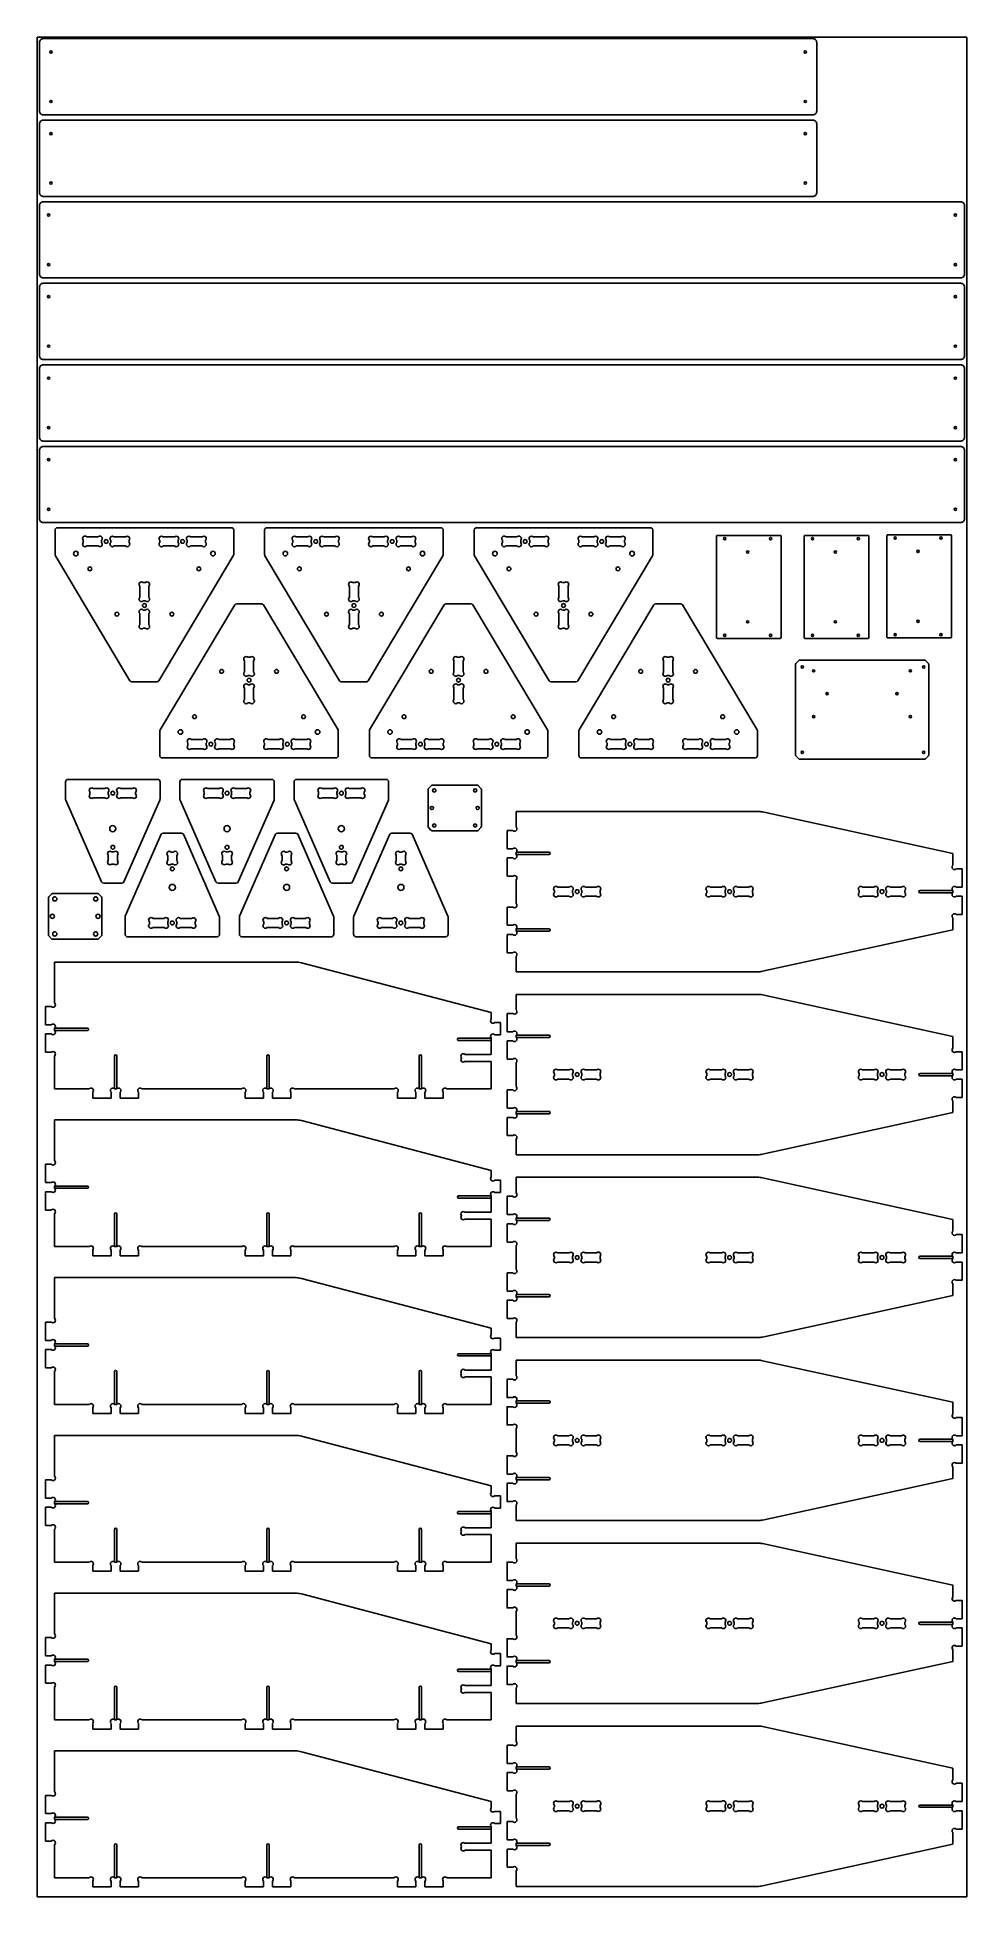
# Model space of a CAD drawing. Header units: millimetres. Extents: x 0 to 1220, y 0 to 2440.
import ezdxf

# ---------------------------------------------------------------- set-up
doc = ezdxf.new("R2010")
doc.units = ezdxf.units.MM
doc.layers.get('0').update_dxf_attribs({"linetype": 'CONTINUOUS'})

msp = doc.modelspace()

# ---------------------------------------------------------------- linework, layer by layer
for p, q in [((101, 1784.4), (115.9, 1784.4)), ((165.4, 1784.4), (180.3, 1784.4)), ((201.4, 1784.4), (216.3, 1784.4)), ((340, 1784.4), (354.9, 1784.4)), ((376, 1784.4), (390.9, 1784.4)), ((440.4, 1784.4), (455.3, 1784.4)), ((476.4, 1784.4), (491.3, 1784.4)), ((651, 1784.4), (665.9, 1784.4)), ((715.4, 1784.4), (730.3, 1784.4)), ((751.4, 1784.4), (766.3, 1784.4)), ((96.5, 1776.9), (96.5, 1779.9)), ((115.9, 1772.4), (101, 1772.4)), ((120.5, 1779.9), (120.5, 1776.9)), ((160.9, 1776.9), (160.9, 1779.9)), ((180.3, 1772.4), (165.4, 1772.4)), ((184.9, 1779.9), (184.9, 1776.9)), ((196.9, 1776.9), (196.9, 1779.9)), ((216.3, 1772.4), (201.4, 1772.4)), ((220.9, 1779.9), (220.9, 1776.9)), ((335.5, 1776.9), (335.5, 1779.9)), ((354.9, 1772.4), (340, 1772.4)), ((359.5, 1779.9), (359.5, 1776.9)), ((371.5, 1776.9), (371.5, 1779.9)), ((390.9, 1772.4), (376, 1772.4)), ((395.5, 1779.9), (395.5, 1776.9)), ((435.9, 1776.9), (435.9, 1779.9)), ((455.3, 1772.4), (440.4, 1772.4)), ((459.9, 1779.9), (459.9, 1776.9)), ((471.9, 1776.9), (471.9, 1779.9)), ((491.3, 1772.4), (476.4, 1772.4)), ((495.9, 1779.9), (495.9, 1776.9)), ((646.5, 1776.9), (646.5, 1779.9)), ((665.9, 1772.4), (651, 1772.4)), ((670.5, 1779.9), (670.5, 1776.9)), ((710.9, 1776.9), (710.9, 1779.9)), ((730.3, 1772.4), (715.4, 1772.4)), ((734.9, 1779.9), (734.9, 1776.9)), ((746.9, 1776.9), (746.9, 1779.9)), ((766.3, 1772.4), (751.4, 1772.4)), ((770.9, 1779.9), (770.9, 1776.9)), ((134.7, 1704.9), (134.7, 1719.9)), ((139.2, 1724.4), (142.1, 1724.4)), ((146.7, 1719.9), (146.7, 1704.9)), ((409.7, 1704.9), (409.7, 1719.9)), ((414.2, 1724.4), (417.1, 1724.4)), ((421.7, 1719.9), (421.7, 1704.9)), ((684.7, 1704.9), (684.7, 1719.9)), ((689.2, 1724.4), (692.1, 1724.4)), ((696.7, 1719.9), (696.7, 1704.9)), ((134.7, 1668.9), (134.7, 1683.9)), ((142.1, 1700.4), (139.2, 1700.4)), ((139.2, 1688.4), (142.1, 1688.4)), ((146.7, 1683.9), (146.7, 1668.9)), ((409.7, 1668.9), (409.7, 1683.9)), ((417.1, 1700.4), (414.2, 1700.4)), ((414.2, 1688.4), (417.1, 1688.4)), ((421.7, 1683.9), (421.7, 1668.9)), ((684.7, 1668.9), (684.7, 1683.9)), ((692.1, 1700.4), (689.2, 1700.4)), ((689.2, 1688.4), (692.1, 1688.4)), ((696.7, 1683.9), (696.7, 1668.9)), ((142.1, 1664.4), (139.2, 1664.4)), ((417.1, 1664.4), (414.2, 1664.4)), ((692.1, 1664.4), (689.2, 1664.4)), ((272, 1606.9), (272, 1621.9)), ((276.6, 1626.4), (279.5, 1626.4)), ((284, 1621.9), (284, 1606.9)), ((547, 1606.9), (547, 1621.9)), ((551.6, 1626.4), (554.5, 1626.4)), ((559, 1621.9), (559, 1606.9)), ((822, 1606.9), (822, 1621.9)), ((826.6, 1626.4), (829.5, 1626.4)), ((834, 1621.9), (834, 1606.9)), ((279.5, 1602.4), (276.6, 1602.4)), ((276.6, 1590.4), (279.5, 1590.4)), ((554.5, 1602.4), (551.6, 1602.4)), ((551.6, 1590.4), (554.5, 1590.4)), ((829.5, 1602.4), (826.6, 1602.4)), ((826.6, 1590.4), (829.5, 1590.4)), ((272, 1570.9), (272, 1585.9)), ((279.5, 1566.4), (276.6, 1566.4)), ((284, 1585.9), (284, 1570.9)), ((547, 1570.9), (547, 1585.9)), ((554.5, 1566.4), (551.6, 1566.4)), ((559, 1585.9), (559, 1570.9)), ((822, 1570.9), (822, 1585.9)), ((829.5, 1566.4), (826.6, 1566.4)), ((834, 1585.9), (834, 1570.9)), ((197.9, 1510.9), (197.9, 1513.9)), ((202.4, 1518.4), (217.3, 1518.4)), ((221.9, 1513.9), (221.9, 1510.9)), ((233.9, 1510.9), (233.9, 1513.9)), ((238.4, 1518.4), (253.3, 1518.4)), ((257.9, 1513.9), (257.9, 1510.9)), ((298.2, 1510.9), (298.2, 1513.9)), ((302.8, 1518.4), (317.7, 1518.4)), ((322.2, 1513.9), (322.2, 1510.9)), ((472.9, 1510.9), (472.9, 1513.9)), ((477.4, 1518.4), (492.3, 1518.4)), ((496.9, 1513.9), (496.9, 1510.9)), ((508.9, 1510.9), (508.9, 1513.9)), ((513.4, 1518.4), (528.3, 1518.4)), ((532.9, 1513.9), (532.9, 1510.9)), ((573.2, 1510.9), (573.2, 1513.9)), ((577.8, 1518.4), (592.7, 1518.4)), ((597.2, 1513.9), (597.2, 1510.9)), ((609.2, 1510.9), (609.2, 1513.9)), ((613.8, 1518.4), (628.7, 1518.4)), ((633.2, 1513.9), (633.2, 1510.9)), ((747.9, 1510.9), (747.9, 1513.9)), ((752.4, 1518.4), (767.3, 1518.4)), ((771.9, 1513.9), (771.9, 1510.9)), ((783.9, 1510.9), (783.9, 1513.9)), ((788.4, 1518.4), (803.3, 1518.4)), ((807.9, 1513.9), (807.9, 1510.9)), ((848.2, 1510.9), (848.2, 1513.9)), ((852.8, 1518.4), (867.7, 1518.4)), ((872.2, 1513.9), (872.2, 1510.9)), ((884.2, 1510.9), (884.2, 1513.9)), ((888.8, 1518.4), (903.7, 1518.4)), ((908.2, 1513.9), (908.2, 1510.9)), ((217.3, 1506.4), (202.4, 1506.4)), ((253.3, 1506.4), (238.4, 1506.4)), ((317.7, 1506.4), (302.8, 1506.4)), ((492.3, 1506.4), (477.4, 1506.4)), ((528.3, 1506.4), (513.4, 1506.4)), ((592.7, 1506.4), (577.8, 1506.4)), ((628.7, 1506.4), (613.8, 1506.4)), ((767.3, 1506.4), (752.4, 1506.4)), ((803.3, 1506.4), (788.4, 1506.4)), ((867.7, 1506.4), (852.8, 1506.4)), ((903.7, 1506.4), (888.8, 1506.4)), ((69.2, 1446.6), (69.2, 1449.6)), ((73.8, 1454.1), (88.7, 1454.1)), ((88.7, 1442.1), (73.8, 1442.1)), ((93.2, 1449.6), (93.2, 1446.6)), ((105.2, 1446.6), (105.2, 1449.6)), ((109.8, 1454.1), (124.7, 1454.1)), ((124.7, 1442.1), (109.8, 1442.1)), ((129.2, 1449.6), (129.2, 1446.6)), ((219.2, 1446.6), (219.2, 1449.6)), ((223.8, 1454.1), (238.7, 1454.1)), ((238.7, 1442.1), (223.8, 1442.1)), ((243.2, 1449.6), (243.2, 1446.6)), ((255.2, 1446.6), (255.2, 1449.6)), ((259.8, 1454.1), (274.7, 1454.1)), ((274.7, 1442.1), (259.8, 1442.1)), ((279.2, 1449.6), (279.2, 1446.6)), ((369.2, 1446.6), (369.2, 1449.6)), ((373.8, 1454.1), (388.7, 1454.1)), ((388.7, 1442.1), (373.8, 1442.1)), ((393.2, 1449.6), (393.2, 1446.6)), ((405.2, 1446.6), (405.2, 1449.6)), ((409.8, 1454.1), (424.7, 1454.1)), ((424.7, 1442.1), (409.8, 1442.1)), ((429.2, 1449.6), (429.2, 1446.6)), ((945.4, 1424.1), (628.7, 1424.1)), ((628.7, 1424.1), (628.7, 1403.6)), ((628.7, 1403.6), (628.7, 1424.1)), ((628.7, 1424.1), (945.4, 1424.1)), ((1201.7, 1368.9), (951.8, 1423.4)), ((951.8, 1423.4), (1201.7, 1368.9)), ((624.1, 1399.1), (616.7, 1399.1)), ((616.7, 1399.1), (616.7, 1375.1)), ((616.7, 1375.1), (616.7, 1399.1)), ((616.7, 1399.1), (624.1, 1399.1)), ((93.2, 1359.6), (93.2, 1366.6)), ((97.8, 1371.1), (100.7, 1371.1)), ((105.2, 1366.6), (105.2, 1359.6)), ((175.8, 1370.8), (178.7, 1370.8)), ((243.2, 1359.6), (243.2, 1366.6)), ((247.8, 1371.1), (250.7, 1371.1)), ((255.2, 1366.6), (255.2, 1359.6)), ((325.8, 1370.8), (328.7, 1370.8)), ((393.2, 1359.6), (393.2, 1366.6)), ((397.8, 1371.1), (400.7, 1371.1)), ((405.2, 1366.6), (405.2, 1359.6)), ((475.8, 1370.8), (478.7, 1370.8)), ((616.7, 1375.1), (624.1, 1375.1)), ((624.1, 1375.1), (616.7, 1375.1)), ((671.7, 1370.6), (628.7, 1370.6)), ((628.7, 1370.5), (628.7, 1367.6)), ((628.7, 1367.6), (671.7, 1367.6)), ((1201.7, 1353.4), (1201.7, 1368.9)), ((1201.7, 1368.9), (1201.7, 1353.4)), ((100.7, 1355.1), (97.8, 1355.1)), ((171.3, 1359.4), (171.3, 1366.3)), ((178.7, 1354.8), (175.8, 1354.8)), ((183.3, 1366.3), (183.3, 1359.4)), ((250.7, 1355.1), (247.8, 1355.1)), ((321.3, 1359.4), (321.3, 1366.3)), ((328.7, 1354.8), (325.8, 1354.8)), ((333.3, 1366.3), (333.3, 1359.4)), ((400.7, 1355.1), (397.8, 1355.1)), ((471.3, 1359.4), (471.3, 1366.3)), ((478.7, 1354.8), (475.8, 1354.8)), ((483.3, 1366.3), (483.3, 1359.4)), ((624.1, 1363.1), (616.7, 1363.1)), ((616.7, 1363.1), (616.7, 1339.1)), ((616.7, 1339.1), (616.7, 1363.1)), ((616.7, 1363.1), (624.1, 1363.1)), ((1213.7, 1348.9), (1206.2, 1348.9)), ((1206.2, 1348.9), (1213.7, 1348.9)), ((1213.7, 1324.9), (1213.7, 1348.9)), ((1213.7, 1348.9), (1213.7, 1324.9)), ((616.7, 1339.1), (624.1, 1339.1)), ((624.1, 1339.1), (616.7, 1339.1)), ((628.7, 1334.5), (628.7, 1303.2)), ((628.7, 1303.2), (628.7, 1334.5)), ((678.7, 1317.4), (678.7, 1320.3)), ((678.7, 1320.3), (678.7, 1317.4)), ((683.2, 1324.9), (698.1, 1324.9)), ((698.1, 1324.9), (683.2, 1324.9)), ((702.7, 1320.3), (702.7, 1317.4)), ((702.7, 1317.4), (702.7, 1320.3)), ((714.7, 1317.4), (714.7, 1320.3)), ((714.7, 1320.3), (714.7, 1317.4)), ((719.2, 1324.9), (734.1, 1324.9)), ((734.1, 1324.9), (719.2, 1324.9)), ((738.7, 1320.3), (738.7, 1317.4)), ((738.7, 1317.4), (738.7, 1320.3)), ((878.7, 1317.4), (878.7, 1320.3)), ((878.7, 1320.3), (878.7, 1317.4)), ((883.2, 1324.9), (898.1, 1324.9)), ((898.1, 1324.9), (883.2, 1324.9)), ((902.7, 1320.3), (902.7, 1317.4)), ((902.7, 1317.4), (902.7, 1320.3)), ((914.7, 1317.4), (914.7, 1320.3)), ((914.7, 1320.3), (914.7, 1317.4)), ((919.2, 1324.9), (934.1, 1324.9)), ((934.1, 1324.9), (919.2, 1324.9)), ((938.7, 1320.3), (938.7, 1317.4)), ((938.7, 1317.4), (938.7, 1320.3)), ((1078.7, 1317.4), (1078.7, 1320.3)), ((1078.7, 1320.3), (1078.7, 1317.4)), ((1083.2, 1324.9), (1098.1, 1324.9)), ((1098.1, 1324.9), (1083.2, 1324.9)), ((1102.7, 1320.3), (1102.7, 1317.4)), ((1102.7, 1317.4), (1102.7, 1320.3)), ((1114.7, 1317.4), (1114.7, 1320.3)), ((1114.7, 1320.3), (1114.7, 1317.4)), ((1119.2, 1324.9), (1134.1, 1324.9)), ((1134.1, 1324.9), (1119.2, 1324.9)), ((1138.7, 1320.3), (1138.7, 1317.4)), ((1138.7, 1317.4), (1138.7, 1320.3)), ((1201.6, 1320.4), (1158.7, 1320.4)), ((1201.7, 1317.4), (1201.7, 1320.3)), ((1206.2, 1324.9), (1213.7, 1324.9)), ((1213.7, 1324.9), (1206.2, 1324.9)), ((624.1, 1298.7), (616.7, 1298.7)), ((616.7, 1298.7), (616.7, 1274.7)), ((616.7, 1274.7), (616.7, 1298.7)), ((616.7, 1298.7), (624.1, 1298.7)), ((698.1, 1312.9), (683.2, 1312.9)), ((683.2, 1312.9), (698.1, 1312.9)), ((734.1, 1312.9), (719.2, 1312.9)), ((719.2, 1312.9), (734.1, 1312.9)), ((898.1, 1312.9), (883.2, 1312.9)), ((883.2, 1312.9), (898.1, 1312.9)), ((934.1, 1312.9), (919.2, 1312.9)), ((919.2, 1312.9), (934.1, 1312.9)), ((1098.1, 1312.9), (1083.2, 1312.9)), ((1083.2, 1312.9), (1098.1, 1312.9)), ((1134.1, 1312.9), (1119.2, 1312.9)), ((1119.2, 1312.9), (1134.1, 1312.9)), ((1158.7, 1317.4), (1201.6, 1317.4)), ((1213.7, 1312.9), (1206.2, 1312.9)), ((1206.2, 1312.9), (1213.7, 1312.9)), ((1213.7, 1288.9), (1213.7, 1312.9)), ((1213.7, 1312.9), (1213.7, 1288.9)), ((147.3, 1276.4), (147.3, 1279.3)), ((151.8, 1283.8), (166.7, 1283.8)), ((166.7, 1271.8), (151.8, 1271.8)), ((171.3, 1279.3), (171.3, 1276.4)), ((297.3, 1276.4), (297.3, 1279.3)), ((301.8, 1283.8), (316.7, 1283.8)), ((316.7, 1271.8), (301.8, 1271.8)), ((321.3, 1279.3), (321.3, 1276.4)), ((333.3, 1276.4), (333.3, 1279.3)), ((337.8, 1283.8), (352.7, 1283.8)), ((352.7, 1271.8), (337.8, 1271.8)), ((357.3, 1279.3), (357.3, 1276.4)), ((447.3, 1276.4), (447.3, 1279.3)), ((451.8, 1283.8), (466.7, 1283.8)), ((466.7, 1271.8), (451.8, 1271.8)), ((471.3, 1279.3), (471.3, 1276.4)), ((483.3, 1276.4), (483.3, 1279.3)), ((487.8, 1283.8), (502.7, 1283.8)), ((502.7, 1271.8), (487.8, 1271.8)), ((507.3, 1279.3), (507.3, 1276.4)), ((616.7, 1274.7), (624.1, 1274.7)), ((624.1, 1274.7), (616.7, 1274.7)), ((628.7, 1270.2), (628.7, 1267.2)), ((671.7, 1270.2), (628.7, 1270.2)), ((951.8, 1214.4), (1201.7, 1268.9)), ((1201.7, 1268.9), (951.8, 1214.4)), ((1201.7, 1268.9), (1201.7, 1284.3)), ((1201.7, 1284.3), (1201.7, 1268.9)), ((1206.2, 1288.9), (1213.7, 1288.9)), ((1213.7, 1288.9), (1206.2, 1288.9)), ((624.1, 1262.7), (616.7, 1262.7)), ((616.7, 1262.7), (616.7, 1238.7)), ((616.7, 1238.7), (616.7, 1262.7)), ((616.7, 1262.7), (624.1, 1262.7)), ((628.7, 1267.2), (671.7, 1267.2)), ((339.1, 1226.4), (22.9, 1226.4)), ((22.9, 1226.4), (22.9, 1172.7)), ((22.9, 1172.7), (22.9, 1226.4)), ((22.9, 1226.4), (339.1, 1226.4)), ((595.9, 1160.1), (346.7, 1225.4)), ((346.7, 1225.4), (595.9, 1160.1)), ((616.7, 1238.7), (624.1, 1238.7)), ((624.1, 1238.7), (616.7, 1238.7)), ((628.7, 1234.2), (628.7, 1213.7)), ((628.7, 1213.7), (628.7, 1234.2)), ((628.7, 1213.7), (945.4, 1213.7)), ((945.4, 1213.7), (628.7, 1213.7)), ((945.4, 1184.1), (628.7, 1184.1)), ((628.7, 1184.1), (628.7, 1163.6)), ((628.7, 1163.6), (628.7, 1184.1)), ((628.7, 1184.1), (945.4, 1184.1)), ((1201.7, 1128.9), (951.8, 1183.4)), ((951.8, 1183.4), (1201.7, 1128.9)), ((18.4, 1168.1), (10.9, 1168.1)), ((10.9, 1168.1), (10.9, 1144.1)), ((10.9, 1144.1), (10.9, 1168.1)), ((10.9, 1168.1), (18.4, 1168.1)), ((595.9, 1151.7), (595.9, 1160.1)), ((595.9, 1160.1), (595.9, 1151.7)), ((607.9, 1147.1), (600.4, 1147.1)), ((600.4, 1147.1), (607.9, 1147.1)), ((607.9, 1131.1), (607.9, 1147.1)), ((607.9, 1147.1), (607.9, 1131.1)), ((624.1, 1159.1), (616.7, 1159.1)), ((616.7, 1159.1), (616.7, 1135.1)), ((616.7, 1135.1), (616.7, 1159.1)), ((616.7, 1159.1), (624.1, 1159.1)), ((10.9, 1144.1), (18.4, 1144.1)), ((18.4, 1144.1), (10.9, 1144.1)), ((18.4, 1132.1), (10.9, 1132.1)), ((10.9, 1132.1), (10.9, 1108.1)), ((10.9, 1108.1), (10.9, 1132.1)), ((10.9, 1132.1), (18.4, 1132.1)), ((22.9, 1139.6), (22.9, 1136.7)), ((65.9, 1139.6), (22.9, 1139.6)), ((22.9, 1136.6), (65.9, 1136.6)), ((595.9, 1126.6), (552.9, 1126.6)), ((552.9, 1123.6), (595.9, 1123.6)), ((595.9, 1105.2), (595.9, 1126.6)), ((595.9, 1123.6), (595.9, 1105.2)), ((600.4, 1131.1), (607.9, 1131.1)), ((607.9, 1131.1), (600.4, 1131.1)), ((616.7, 1135.1), (624.1, 1135.1)), ((624.1, 1135.1), (616.7, 1135.1)), ((624.1, 1123.1), (616.7, 1123.1)), ((616.7, 1123.1), (616.7, 1099.1)), ((616.7, 1099.1), (616.7, 1123.1)), ((616.7, 1123.1), (624.1, 1123.1)), ((671.7, 1130.6), (628.7, 1130.6)), ((628.7, 1130.5), (628.7, 1127.6)), ((628.7, 1127.6), (671.7, 1127.6)), ((1201.7, 1113.4), (1201.7, 1128.9)), ((1201.7, 1128.9), (1201.7, 1113.4)), ((10.9, 1108.1), (18.4, 1108.1)), ((18.4, 1108.1), (10.9, 1108.1)), ((22.9, 1103.6), (22.9, 1060.1)), ((22.9, 1060.1), (22.9, 1103.6)), ((101.4, 1103.1), (101.4, 1060.2)), ((104.4, 1060.2), (104.4, 1103.1)), ((301.4, 1103.1), (301.4, 1060.2)), ((304.4, 1060.2), (304.4, 1103.1)), ((501.4, 1103.1), (501.4, 1060.2)), ((504.4, 1060.2), (504.4, 1103.1)), ((561.4, 1105.2), (595.9, 1105.2)), ((595.9, 1105.2), (561.4, 1105.2)), ((616.7, 1099.1), (624.1, 1099.1)), ((624.1, 1099.1), (616.7, 1099.1)), ((1213.7, 1108.9), (1206.2, 1108.9)), ((1206.2, 1108.9), (1213.7, 1108.9)), ((1213.7, 1084.9), (1213.7, 1108.9)), ((1213.7, 1108.9), (1213.7, 1084.9)), ((595.9, 1096.2), (561.4, 1096.2)), ((561.4, 1096.2), (595.9, 1096.2)), ((595.9, 1060.1), (595.9, 1096.2)), ((595.9, 1096.2), (595.9, 1060.1)), ((628.7, 1094.5), (628.7, 1063.2)), ((628.7, 1063.2), (628.7, 1094.5)), ((678.7, 1077.4), (678.7, 1080.3)), ((678.7, 1080.3), (678.7, 1077.4)), ((683.2, 1084.9), (698.1, 1084.9)), ((698.1, 1084.9), (683.2, 1084.9)), ((702.7, 1080.3), (702.7, 1077.4)), ((702.7, 1077.4), (702.7, 1080.3)), ((714.7, 1077.4), (714.7, 1080.3)), ((714.7, 1080.3), (714.7, 1077.4)), ((719.2, 1084.9), (734.1, 1084.9)), ((734.1, 1084.9), (719.2, 1084.9)), ((738.7, 1080.3), (738.7, 1077.4)), ((738.7, 1077.4), (738.7, 1080.3)), ((878.7, 1077.4), (878.7, 1080.3)), ((878.7, 1080.3), (878.7, 1077.4)), ((883.2, 1084.9), (898.1, 1084.9)), ((898.1, 1084.9), (883.2, 1084.9)), ((902.7, 1080.3), (902.7, 1077.4)), ((902.7, 1077.4), (902.7, 1080.3)), ((914.7, 1077.4), (914.7, 1080.3)), ((914.7, 1080.3), (914.7, 1077.4)), ((919.2, 1084.9), (934.1, 1084.9)), ((934.1, 1084.9), (919.2, 1084.9)), ((938.7, 1080.3), (938.7, 1077.4)), ((938.7, 1077.4), (938.7, 1080.3)), ((1078.7, 1077.4), (1078.7, 1080.3)), ((1078.7, 1080.3), (1078.7, 1077.4)), ((1083.2, 1084.9), (1098.1, 1084.9)), ((1098.1, 1084.9), (1083.2, 1084.9)), ((1102.7, 1080.3), (1102.7, 1077.4)), ((1102.7, 1077.4), (1102.7, 1080.3)), ((1114.7, 1077.4), (1114.7, 1080.3)), ((1114.7, 1080.3), (1114.7, 1077.4)), ((1119.2, 1084.9), (1134.1, 1084.9)), ((1134.1, 1084.9), (1119.2, 1084.9)), ((1138.7, 1080.3), (1138.7, 1077.4)), ((1138.7, 1077.4), (1138.7, 1080.3)), ((1201.6, 1080.4), (1158.7, 1080.4)), ((1158.7, 1077.4), (1201.6, 1077.4)), ((1201.7, 1077.4), (1201.7, 1080.3)), ((1206.2, 1084.9), (1213.7, 1084.9)), ((1213.7, 1084.9), (1206.2, 1084.9)), ((22.9, 1060.1), (68.4, 1060.1)), ((68.4, 1060.1), (22.9, 1060.1)), ((72.9, 1055.6), (72.9, 1048.1)), ((72.9, 1048.1), (72.9, 1055.6)), ((96.9, 1048.1), (96.9, 1055.6)), ((96.9, 1055.6), (96.9, 1048.1)), ((101.4, 1060.1), (104.4, 1060.1)), ((108.9, 1055.6), (108.9, 1048.1)), ((108.9, 1048.1), (108.9, 1055.6)), ((132.9, 1048.1), (132.9, 1055.6)), ((132.9, 1055.6), (132.9, 1048.1)), ((137.4, 1060.1), (268.4, 1060.1)), ((268.4, 1060.1), (137.4, 1060.1)), ((272.9, 1055.6), (272.9, 1048.1)), ((272.9, 1048.1), (272.9, 1055.6)), ((296.9, 1048.1), (296.9, 1055.6)), ((296.9, 1055.6), (296.9, 1048.1)), ((301.4, 1060.1), (304.4, 1060.1)), ((308.9, 1055.6), (308.9, 1048.1)), ((308.9, 1048.1), (308.9, 1055.6)), ((332.9, 1048.1), (332.9, 1055.6)), ((332.9, 1055.6), (332.9, 1048.1)), ((337.4, 1060.1), (468.4, 1060.1)), ((468.4, 1060.1), (337.4, 1060.1)), ((472.9, 1055.6), (472.9, 1048.1)), ((472.9, 1048.1), (472.9, 1055.6)), ((496.9, 1048.1), (496.9, 1055.6)), ((496.9, 1055.6), (496.9, 1048.1)), ((501.4, 1060.1), (504.4, 1060.1)), ((508.9, 1055.6), (508.9, 1048.1)), ((508.9, 1048.1), (508.9, 1055.6)), ((532.9, 1048.1), (532.9, 1055.6)), ((532.9, 1055.6), (532.9, 1048.1)), ((537.4, 1060.1), (595.9, 1060.1)), ((595.9, 1060.1), (537.4, 1060.1)), ((624.1, 1058.7), (616.7, 1058.7)), ((616.7, 1058.7), (616.7, 1034.7)), ((616.7, 1034.7), (616.7, 1058.7)), ((616.7, 1058.7), (624.1, 1058.7)), ((698.1, 1072.9), (683.2, 1072.9)), ((683.2, 1072.9), (698.1, 1072.9)), ((734.1, 1072.9), (719.2, 1072.9)), ((719.2, 1072.9), (734.1, 1072.9)), ((898.1, 1072.9), (883.2, 1072.9)), ((883.2, 1072.9), (898.1, 1072.9)), ((934.1, 1072.9), (919.2, 1072.9)), ((919.2, 1072.9), (934.1, 1072.9)), ((1098.1, 1072.9), (1083.2, 1072.9)), ((1083.2, 1072.9), (1098.1, 1072.9)), ((1134.1, 1072.9), (1119.2, 1072.9)), ((1119.2, 1072.9), (1134.1, 1072.9)), ((1213.7, 1072.9), (1206.2, 1072.9)), ((1206.2, 1072.9), (1213.7, 1072.9)), ((1213.7, 1048.9), (1213.7, 1072.9)), ((1213.7, 1072.9), (1213.7, 1048.9)), ((72.9, 1048.1), (96.9, 1048.1)), ((96.9, 1048.1), (72.9, 1048.1)), ((108.9, 1048.1), (132.9, 1048.1)), ((132.9, 1048.1), (108.9, 1048.1)), ((272.9, 1048.1), (296.9, 1048.1)), ((296.9, 1048.1), (272.9, 1048.1)), ((308.9, 1048.1), (332.9, 1048.1)), ((332.9, 1048.1), (308.9, 1048.1)), ((472.9, 1048.1), (496.9, 1048.1)), ((496.9, 1048.1), (472.9, 1048.1)), ((508.9, 1048.1), (532.9, 1048.1)), ((532.9, 1048.1), (508.9, 1048.1)), ((616.7, 1034.7), (624.1, 1034.7)), ((624.1, 1034.7), (616.7, 1034.7)), ((628.7, 1030.2), (628.7, 1027.2)), ((671.7, 1030.2), (628.7, 1030.2)), ((628.7, 1027.2), (671.7, 1027.2)), ((951.8, 974.4), (1201.7, 1028.9)), ((1201.7, 1028.9), (951.8, 974.4)), ((1201.7, 1028.9), (1201.7, 1044.3)), ((1201.7, 1044.3), (1201.7, 1028.9)), ((1206.2, 1048.9), (1213.7, 1048.9)), ((1213.7, 1048.9), (1206.2, 1048.9)), ((339.1, 1019.4), (22.9, 1019.4)), ((22.9, 1019.4), (22.9, 965.7)), ((22.9, 965.7), (22.9, 1019.4)), ((22.9, 1019.4), (339.1, 1019.4)), ((595.9, 953.1), (346.7, 1018.4)), ((346.7, 1018.4), (595.9, 953.1)), ((624.1, 1022.7), (616.7, 1022.7)), ((616.7, 1022.7), (616.7, 998.7)), ((616.7, 998.7), (616.7, 1022.7)), ((616.7, 1022.7), (624.1, 1022.7)), ((616.7, 998.7), (624.1, 998.7)), ((624.1, 998.7), (616.7, 998.7)), ((628.7, 994.2), (628.7, 973.7)), ((628.7, 973.7), (628.7, 994.2)), ((18.4, 961.1), (10.9, 961.1)), ((10.9, 961.1), (10.9, 937.1)), ((10.9, 937.1), (10.9, 961.1)), ((10.9, 961.1), (18.4, 961.1)), ((595.9, 944.7), (595.9, 953.1)), ((595.9, 953.1), (595.9, 944.7)), ((628.7, 973.7), (945.4, 973.7)), ((945.4, 973.7), (628.7, 973.7)), ((10.9, 937.1), (18.4, 937.1)), ((18.4, 937.1), (10.9, 937.1)), ((22.9, 932.6), (22.9, 929.7)), ((65.9, 932.6), (22.9, 932.6)), ((22.9, 929.6), (65.9, 929.6)), ((607.9, 940.1), (600.4, 940.1)), ((600.4, 940.1), (607.9, 940.1)), ((607.9, 924.1), (607.9, 940.1)), ((607.9, 940.1), (607.9, 924.1)), ((945.4, 944.1), (628.7, 944.1)), ((628.7, 944.1), (628.7, 923.6)), ((628.7, 923.6), (628.7, 944.1)), ((628.7, 944.1), (945.4, 944.1)), ((1201.7, 888.9), (951.8, 943.4)), ((951.8, 943.4), (1201.7, 888.9)), ((18.4, 925.1), (10.9, 925.1)), ((10.9, 925.1), (10.9, 901.1)), ((10.9, 901.1), (10.9, 925.1)), ((10.9, 925.1), (18.4, 925.1)), ((595.9, 919.6), (552.9, 919.6)), ((552.9, 916.6), (595.9, 916.6)), ((595.9, 898.2), (595.9, 919.6)), ((595.9, 916.6), (595.9, 898.2)), ((600.4, 924.1), (607.9, 924.1)), ((607.9, 924.1), (600.4, 924.1)), ((624.1, 919.1), (616.7, 919.1)), ((616.7, 919.1), (616.7, 895.1)), ((616.7, 895.1), (616.7, 919.1)), ((616.7, 919.1), (624.1, 919.1)), ((10.9, 901.1), (18.4, 901.1)), ((18.4, 901.1), (10.9, 901.1)), ((22.9, 896.6), (22.9, 853.1)), ((22.9, 853.1), (22.9, 896.6)), ((101.4, 896.1), (101.4, 853.2)), ((104.4, 853.2), (104.4, 896.1)), ((301.4, 896.1), (301.4, 853.2)), ((304.4, 853.2), (304.4, 896.1)), ((501.4, 896.1), (501.4, 853.2)), ((504.4, 853.2), (504.4, 896.1)), ((561.4, 898.2), (595.9, 898.2)), ((595.9, 898.2), (561.4, 898.2)), ((595.9, 889.2), (561.4, 889.2)), ((561.4, 889.2), (595.9, 889.2)), ((595.9, 853.1), (595.9, 889.2)), ((595.9, 889.2), (595.9, 853.1)), ((616.7, 895.1), (624.1, 895.1)), ((624.1, 895.1), (616.7, 895.1)), ((624.1, 883.1), (616.7, 883.1)), ((616.7, 883.1), (616.7, 859.1)), ((616.7, 859.1), (616.7, 883.1)), ((616.7, 883.1), (624.1, 883.1)), ((671.7, 890.6), (628.7, 890.6)), ((628.7, 890.5), (628.7, 887.6)), ((628.7, 887.6), (671.7, 887.6)), ((1201.7, 873.4), (1201.7, 888.9)), ((1201.7, 888.9), (1201.7, 873.4)), ((616.7, 859.1), (624.1, 859.1)), ((624.1, 859.1), (616.7, 859.1)), ((628.7, 854.5), (628.7, 823.2)), ((628.7, 823.2), (628.7, 854.5)), ((1213.7, 868.9), (1206.2, 868.9)), ((1206.2, 868.9), (1213.7, 868.9)), ((1213.7, 844.9), (1213.7, 868.9)), ((1213.7, 868.9), (1213.7, 844.9)), ((22.9, 853.1), (68.4, 853.1)), ((68.4, 853.1), (22.9, 853.1)), ((72.9, 848.6), (72.9, 841.1)), ((72.9, 841.1), (72.9, 848.6)), ((72.9, 841.1), (96.9, 841.1)), ((96.9, 841.1), (72.9, 841.1)), ((96.9, 841.1), (96.9, 848.6)), ((96.9, 848.6), (96.9, 841.1)), ((101.4, 853.1), (104.4, 853.1)), ((108.9, 848.6), (108.9, 841.1)), ((108.9, 841.1), (108.9, 848.6)), ((108.9, 841.1), (132.9, 841.1)), ((132.9, 841.1), (108.9, 841.1)), ((132.9, 841.1), (132.9, 848.6)), ((132.9, 848.6), (132.9, 841.1)), ((137.4, 853.1), (268.4, 853.1)), ((268.4, 853.1), (137.4, 853.1)), ((272.9, 848.6), (272.9, 841.1)), ((272.9, 841.1), (272.9, 848.6)), ((272.9, 841.1), (296.9, 841.1)), ((296.9, 841.1), (272.9, 841.1)), ((296.9, 841.1), (296.9, 848.6)), ((296.9, 848.6), (296.9, 841.1)), ((301.4, 853.1), (304.4, 853.1)), ((308.9, 848.6), (308.9, 841.1)), ((308.9, 841.1), (308.9, 848.6)), ((308.9, 841.1), (332.9, 841.1)), ((332.9, 841.1), (308.9, 841.1)), ((332.9, 841.1), (332.9, 848.6)), ((332.9, 848.6), (332.9, 841.1)), ((337.4, 853.1), (468.4, 853.1)), ((468.4, 853.1), (337.4, 853.1)), ((472.9, 848.6), (472.9, 841.1)), ((472.9, 841.1), (472.9, 848.6)), ((472.9, 841.1), (496.9, 841.1)), ((496.9, 841.1), (472.9, 841.1)), ((496.9, 841.1), (496.9, 848.6)), ((496.9, 848.6), (496.9, 841.1)), ((501.4, 853.1), (504.4, 853.1)), ((508.9, 848.6), (508.9, 841.1)), ((508.9, 841.1), (508.9, 848.6)), ((508.9, 841.1), (532.9, 841.1)), ((532.9, 841.1), (508.9, 841.1)), ((532.9, 841.1), (532.9, 848.6)), ((532.9, 848.6), (532.9, 841.1)), ((537.4, 853.1), (595.9, 853.1)), ((595.9, 853.1), (537.4, 853.1)), ((678.7, 837.4), (678.7, 840.3)), ((678.7, 840.3), (678.7, 837.4)), ((683.2, 844.9), (698.1, 844.9)), ((698.1, 844.9), (683.2, 844.9)), ((698.1, 832.9), (683.2, 832.9)), ((683.2, 832.9), (698.1, 832.9)), ((702.7, 840.3), (702.7, 837.4)), ((702.7, 837.4), (702.7, 840.3)), ((714.7, 837.4), (714.7, 840.3)), ((719.2, 844.9), (734.1, 844.9)), ((734.1, 832.9), (719.2, 832.9)), ((738.7, 840.3), (738.7, 837.4)), ((878.7, 837.4), (878.7, 840.3)), ((878.7, 840.3), (878.7, 837.4)), ((883.2, 844.9), (898.1, 844.9)), ((898.1, 844.9), (883.2, 844.9)), ((898.1, 832.9), (883.2, 832.9)), ((883.2, 832.9), (898.1, 832.9)), ((902.7, 840.3), (902.7, 837.4)), ((902.7, 837.4), (902.7, 840.3)), ((914.7, 837.4), (914.7, 840.3)), ((914.7, 840.3), (914.7, 837.4)), ((919.2, 844.9), (934.1, 844.9)), ((934.1, 844.9), (919.2, 844.9)), ((934.1, 832.9), (919.2, 832.9)), ((919.2, 832.9), (934.1, 832.9)), ((938.7, 840.3), (938.7, 837.4)), ((938.7, 837.4), (938.7, 840.3)), ((1078.7, 837.4), (1078.7, 840.3)), ((1078.7, 840.3), (1078.7, 837.4)), ((1083.2, 844.9), (1098.1, 844.9)), ((1098.1, 844.9), (1083.2, 844.9)), ((1098.1, 832.9), (1083.2, 832.9)), ((1083.2, 832.9), (1098.1, 832.9)), ((1102.7, 840.3), (1102.7, 837.4)), ((1102.7, 837.4), (1102.7, 840.3)), ((1114.7, 837.4), (1114.7, 840.3)), ((1114.7, 840.3), (1114.7, 837.4)), ((1119.2, 844.9), (1134.1, 844.9)), ((1134.1, 844.9), (1119.2, 844.9)), ((1134.1, 832.9), (1119.2, 832.9)), ((1119.2, 832.9), (1134.1, 832.9)), ((1138.7, 840.3), (1138.7, 837.4)), ((1138.7, 837.4), (1138.7, 840.3)), ((1201.6, 840.4), (1158.7, 840.4)), ((1158.7, 837.4), (1201.6, 837.4)), ((1201.7, 837.4), (1201.7, 840.3)), ((1206.2, 844.9), (1213.7, 844.9)), ((1213.7, 844.9), (1206.2, 844.9)), ((1213.7, 832.9), (1206.2, 832.9)), ((1206.2, 832.9), (1213.7, 832.9)), ((1213.7, 808.9), (1213.7, 832.9)), ((1213.7, 832.9), (1213.7, 808.9)), ((339.1, 812.4), (22.9, 812.4)), ((22.9, 812.4), (22.9, 758.7)), ((22.9, 758.7), (22.9, 812.4)), ((22.9, 812.4), (339.1, 812.4)), ((595.9, 746.1), (346.7, 811.4)), ((346.7, 811.4), (595.9, 746.1)), ((624.1, 818.7), (616.7, 818.7)), ((616.7, 818.7), (616.7, 794.7)), ((616.7, 794.7), (616.7, 818.7)), ((616.7, 818.7), (624.1, 818.7)), ((1206.2, 808.9), (1213.7, 808.9)), ((1213.7, 808.9), (1206.2, 808.9)), ((616.7, 794.7), (624.1, 794.7)), ((624.1, 794.7), (616.7, 794.7)), ((624.1, 782.7), (616.7, 782.7)), ((616.7, 782.7), (616.7, 758.7)), ((616.7, 758.7), (616.7, 782.7)), ((616.7, 782.7), (624.1, 782.7)), ((628.7, 790.2), (628.7, 787.2)), ((671.7, 790.2), (628.7, 790.2)), ((628.7, 787.2), (671.7, 787.2)), ((951.8, 734.4), (1201.7, 788.9)), ((1201.7, 788.9), (951.8, 734.4)), ((1201.7, 788.9), (1201.7, 804.3)), ((1201.7, 804.3), (1201.7, 788.9)), ((616.7, 758.7), (624.1, 758.7)), ((624.1, 758.7), (616.7, 758.7)), ((18.4, 754.1), (10.9, 754.1)), ((10.9, 754.1), (10.9, 730.1)), ((10.9, 730.1), (10.9, 754.1)), ((10.9, 754.1), (18.4, 754.1)), ((595.9, 737.7), (595.9, 746.1)), ((595.9, 746.1), (595.9, 737.7)), ((607.9, 733.1), (600.4, 733.1)), ((600.4, 733.1), (607.9, 733.1)), ((607.9, 717.1), (607.9, 733.1)), ((607.9, 733.1), (607.9, 717.1)), ((628.7, 754.2), (628.7, 733.7)), ((628.7, 733.7), (628.7, 754.2)), ((628.7, 733.7), (945.4, 733.7)), ((945.4, 733.7), (628.7, 733.7)), ((10.9, 730.1), (18.4, 730.1)), ((18.4, 730.1), (10.9, 730.1)), ((18.4, 718.1), (10.9, 718.1)), ((10.9, 718.1), (10.9, 694.1)), ((10.9, 694.1), (10.9, 718.1)), ((10.9, 718.1), (18.4, 718.1)), ((22.9, 725.6), (22.9, 722.7)), ((65.9, 725.6), (22.9, 725.6)), ((22.9, 722.6), (65.9, 722.6)), ((595.9, 712.6), (552.9, 712.6)), ((552.9, 709.6), (595.9, 709.6)), ((595.9, 691.2), (595.9, 712.6)), ((595.9, 709.6), (595.9, 691.2)), ((600.4, 717.1), (607.9, 717.1)), ((607.9, 717.1), (600.4, 717.1)), ((10.9, 694.1), (18.4, 694.1)), ((18.4, 694.1), (10.9, 694.1)), ((22.9, 689.6), (22.9, 646.1)), ((22.9, 646.1), (22.9, 689.6)), ((101.4, 689.1), (101.4, 646.2)), ((104.4, 646.2), (104.4, 689.1)), ((301.4, 689.1), (301.4, 646.2)), ((304.4, 646.2), (304.4, 689.1)), ((501.4, 689.1), (501.4, 646.2)), ((504.4, 646.2), (504.4, 689.1)), ((561.4, 691.2), (595.9, 691.2)), ((595.9, 691.2), (561.4, 691.2)), ((945.4, 704.1), (628.7, 704.1)), ((628.7, 704.1), (628.7, 683.6)), ((1201.7, 648.9), (951.8, 703.4)), ((595.9, 682.2), (561.4, 682.2)), ((561.4, 682.2), (595.9, 682.2)), ((595.9, 646.1), (595.9, 682.2)), ((595.9, 682.2), (595.9, 646.1)), ((624.1, 679.1), (616.7, 679.1)), ((616.7, 679.1), (616.7, 655.1)), ((22.9, 646.1), (68.4, 646.1)), ((68.4, 646.1), (22.9, 646.1)), ((72.9, 641.6), (72.9, 634.1)), ((72.9, 634.1), (72.9, 641.6)), ((96.9, 634.1), (96.9, 641.6)), ((96.9, 641.6), (96.9, 634.1)), ((101.4, 646.1), (104.4, 646.1)), ((108.9, 641.6), (108.9, 634.1)), ((108.9, 634.1), (108.9, 641.6)), ((132.9, 634.1), (132.9, 641.6)), ((132.9, 641.6), (132.9, 634.1)), ((137.4, 646.1), (268.4, 646.1)), ((268.4, 646.1), (137.4, 646.1)), ((272.9, 641.6), (272.9, 634.1)), ((272.9, 634.1), (272.9, 641.6)), ((296.9, 634.1), (296.9, 641.6)), ((296.9, 641.6), (296.9, 634.1)), ((301.4, 646.1), (304.4, 646.1)), ((308.9, 641.6), (308.9, 634.1)), ((308.9, 634.1), (308.9, 641.6)), ((332.9, 634.1), (332.9, 641.6)), ((332.9, 641.6), (332.9, 634.1)), ((337.4, 646.1), (468.4, 646.1)), ((468.4, 646.1), (337.4, 646.1)), ((472.9, 641.6), (472.9, 634.1)), ((472.9, 634.1), (472.9, 641.6)), ((496.9, 634.1), (496.9, 641.6)), ((496.9, 641.6), (496.9, 634.1)), ((501.4, 646.1), (504.4, 646.1)), ((508.9, 641.6), (508.9, 634.1)), ((508.9, 634.1), (508.9, 641.6)), ((532.9, 634.1), (532.9, 641.6)), ((532.9, 641.6), (532.9, 634.1)), ((537.4, 646.1), (595.9, 646.1)), ((595.9, 646.1), (537.4, 646.1)), ((616.7, 655.1), (624.1, 655.1)), ((624.1, 643.1), (616.7, 643.1)), ((616.7, 643.1), (616.7, 619.1)), ((628.7, 650.5), (628.7, 647.6)), ((1201.7, 633.4), (1201.7, 648.9)), ((72.9, 634.1), (96.9, 634.1)), ((96.9, 634.1), (72.9, 634.1)), ((108.9, 634.1), (132.9, 634.1)), ((132.9, 634.1), (108.9, 634.1)), ((272.9, 634.1), (296.9, 634.1)), ((296.9, 634.1), (272.9, 634.1)), ((308.9, 634.1), (332.9, 634.1)), ((332.9, 634.1), (308.9, 634.1)), ((472.9, 634.1), (496.9, 634.1)), ((496.9, 634.1), (472.9, 634.1)), ((508.9, 634.1), (532.9, 634.1)), ((532.9, 634.1), (508.9, 634.1)), ((616.7, 619.1), (624.1, 619.1)), ((628.7, 614.5), (628.7, 583.2)), ((1213.7, 628.9), (1206.2, 628.9)), ((1213.7, 604.9), (1213.7, 628.9)), ((339.1, 605.4), (22.9, 605.4)), ((22.9, 605.4), (22.9, 551.7)), ((22.9, 551.7), (22.9, 605.4)), ((22.9, 605.4), (339.1, 605.4)), ((595.9, 539.1), (346.7, 604.4)), ((346.7, 604.4), (595.9, 539.1)), ((678.7, 597.4), (678.7, 600.3)), ((678.7, 600.3), (678.7, 597.4)), ((683.2, 604.9), (698.1, 604.9)), ((698.1, 604.9), (683.2, 604.9)), ((698.1, 592.9), (683.2, 592.9)), ((683.2, 592.9), (698.1, 592.9)), ((702.7, 600.3), (702.7, 597.4)), ((702.7, 597.4), (702.7, 600.3)), ((714.7, 597.4), (714.7, 600.3)), ((714.7, 600.3), (714.7, 597.4)), ((719.2, 604.9), (734.1, 604.9)), ((734.1, 604.9), (719.2, 604.9)), ((734.1, 592.9), (719.2, 592.9)), ((719.2, 592.9), (734.1, 592.9)), ((738.7, 600.3), (738.7, 597.4)), ((738.7, 597.4), (738.7, 600.3)), ((878.7, 597.4), (878.7, 600.3)), ((878.7, 600.3), (878.7, 597.4)), ((883.2, 604.9), (898.1, 604.9)), ((898.1, 604.9), (883.2, 604.9)), ((898.1, 592.9), (883.2, 592.9)), ((883.2, 592.9), (898.1, 592.9)), ((902.7, 600.3), (902.7, 597.4)), ((902.7, 597.4), (902.7, 600.3)), ((914.7, 597.4), (914.7, 600.3)), ((914.7, 600.3), (914.7, 597.4)), ((919.2, 604.9), (934.1, 604.9)), ((934.1, 604.9), (919.2, 604.9)), ((934.1, 592.9), (919.2, 592.9)), ((919.2, 592.9), (934.1, 592.9)), ((938.7, 600.3), (938.7, 597.4)), ((938.7, 597.4), (938.7, 600.3)), ((1078.7, 597.4), (1078.7, 600.3)), ((1078.7, 600.3), (1078.7, 597.4)), ((1083.2, 604.9), (1098.1, 604.9)), ((1098.1, 604.9), (1083.2, 604.9)), ((1098.1, 592.9), (1083.2, 592.9)), ((1083.2, 592.9), (1098.1, 592.9)), ((1102.7, 600.3), (1102.7, 597.4)), ((1102.7, 597.4), (1102.7, 600.3)), ((1114.7, 600.3), (1114.7, 597.4)), ((1134.1, 604.9), (1119.2, 604.9)), ((1119.2, 592.9), (1134.1, 592.9)), ((1138.7, 597.4), (1138.7, 600.3)), ((1201.7, 597.4), (1201.7, 600.3)), ((1206.2, 604.9), (1213.7, 604.9)), ((1213.7, 592.9), (1206.2, 592.9)), ((1213.7, 568.9), (1213.7, 592.9)), ((624.1, 578.7), (616.7, 578.7)), ((616.7, 578.7), (616.7, 554.7)), ((1201.7, 548.9), (1201.7, 564.3)), ((1206.2, 568.9), (1213.7, 568.9)), ((18.4, 547.1), (10.9, 547.1)), ((10.9, 547.1), (10.9, 523.1)), ((10.9, 523.1), (10.9, 547.1)), ((10.9, 547.1), (18.4, 547.1)), ((595.9, 530.7), (595.9, 539.1)), ((595.9, 539.1), (595.9, 530.7)), ((616.7, 554.7), (624.1, 554.7)), ((624.1, 542.7), (616.7, 542.7)), ((616.7, 542.7), (616.7, 518.7)), ((628.7, 550.2), (628.7, 547.2)), ((951.8, 494.4), (1201.7, 548.9)), ((10.9, 523.1), (18.4, 523.1)), ((18.4, 523.1), (10.9, 523.1)), ((22.9, 518.6), (22.9, 515.7)), ((65.9, 518.6), (22.9, 518.6)), ((22.9, 515.6), (65.9, 515.6)), ((607.9, 526.1), (600.4, 526.1)), ((600.4, 526.1), (607.9, 526.1)), ((607.9, 510.1), (607.9, 526.1)), ((607.9, 526.1), (607.9, 510.1)), ((616.7, 518.7), (624.1, 518.7)), ((628.7, 514.2), (628.7, 493.7)), ((18.4, 511.1), (10.9, 511.1)), ((10.9, 511.1), (10.9, 487.1)), ((10.9, 487.1), (10.9, 511.1)), ((10.9, 511.1), (18.4, 511.1)), ((595.9, 505.6), (552.9, 505.6)), ((552.9, 502.6), (595.9, 502.6)), ((595.9, 484.2), (595.9, 505.6)), ((595.9, 502.6), (595.9, 484.2)), ((600.4, 510.1), (607.9, 510.1)), ((607.9, 510.1), (600.4, 510.1)), ((628.7, 493.7), (945.4, 493.7)), ((10.9, 487.1), (18.4, 487.1)), ((18.4, 487.1), (10.9, 487.1)), ((22.9, 482.6), (22.9, 439.1)), ((22.9, 439.1), (22.9, 482.6)), ((101.4, 482.1), (101.4, 439.2)), ((104.4, 439.2), (104.4, 482.1)), ((301.4, 482.1), (301.4, 439.2)), ((304.4, 439.2), (304.4, 482.1)), ((501.4, 482.1), (501.4, 439.2)), ((504.4, 439.2), (504.4, 482.1)), ((561.4, 484.2), (595.9, 484.2)), ((595.9, 484.2), (561.4, 484.2)), ((595.9, 475.2), (561.4, 475.2)), ((561.4, 475.2), (595.9, 475.2)), ((595.9, 439.1), (595.9, 475.2)), ((595.9, 475.2), (595.9, 439.1)), ((945.4, 464.1), (628.7, 464.1)), ((628.7, 464.1), (628.7, 443.6)), ((1201.7, 408.9), (951.8, 463.4)), ((22.9, 439.1), (68.4, 439.1)), ((68.4, 439.1), (22.9, 439.1)), ((72.9, 434.6), (72.9, 427.1)), ((72.9, 427.1), (72.9, 434.6)), ((72.9, 427.1), (96.9, 427.1)), ((96.9, 427.1), (72.9, 427.1)), ((96.9, 427.1), (96.9, 434.6)), ((96.9, 434.6), (96.9, 427.1)), ((101.4, 439.1), (104.4, 439.1)), ((108.9, 434.6), (108.9, 427.1)), ((108.9, 427.1), (108.9, 434.6)), ((108.9, 427.1), (132.9, 427.1)), ((132.9, 427.1), (108.9, 427.1)), ((132.9, 427.1), (132.9, 434.6)), ((132.9, 434.6), (132.9, 427.1)), ((137.4, 439.1), (268.4, 439.1)), ((268.4, 439.1), (137.4, 439.1)), ((272.9, 434.6), (272.9, 427.1)), ((272.9, 427.1), (272.9, 434.6)), ((272.9, 427.1), (296.9, 427.1)), ((296.9, 427.1), (272.9, 427.1)), ((296.9, 427.1), (296.9, 434.6)), ((296.9, 434.6), (296.9, 427.1)), ((301.4, 439.1), (304.4, 439.1)), ((308.9, 434.6), (308.9, 427.1)), ((308.9, 427.1), (308.9, 434.6)), ((308.9, 427.1), (332.9, 427.1)), ((332.9, 427.1), (308.9, 427.1)), ((332.9, 427.1), (332.9, 434.6)), ((332.9, 434.6), (332.9, 427.1)), ((337.4, 439.1), (468.4, 439.1)), ((468.4, 439.1), (337.4, 439.1)), ((472.9, 434.6), (472.9, 427.1)), ((472.9, 427.1), (472.9, 434.6)), ((472.9, 427.1), (496.9, 427.1)), ((496.9, 427.1), (472.9, 427.1)), ((496.9, 427.1), (496.9, 434.6)), ((496.9, 434.6), (496.9, 427.1)), ((501.4, 439.1), (504.4, 439.1)), ((508.9, 434.6), (508.9, 427.1)), ((508.9, 427.1), (508.9, 434.6)), ((508.9, 427.1), (532.9, 427.1)), ((532.9, 427.1), (508.9, 427.1)), ((532.9, 427.1), (532.9, 434.6)), ((532.9, 434.6), (532.9, 427.1)), ((537.4, 439.1), (595.9, 439.1)), ((595.9, 439.1), (537.4, 439.1)), ((624.1, 439.1), (616.7, 439.1)), ((616.7, 439.1), (616.7, 415.1)), ((616.7, 415.1), (624.1, 415.1)), ((339.1, 398.4), (22.9, 398.4)), ((22.9, 398.4), (22.9, 344.7)), ((22.9, 344.7), (22.9, 398.4)), ((22.9, 398.4), (339.1, 398.4)), ((595.9, 332.1), (346.7, 397.4)), ((346.7, 397.4), (595.9, 332.1)), ((624.1, 403.1), (616.7, 403.1)), ((616.7, 403.1), (616.7, 379.1)), ((628.7, 410.5), (628.7, 407.6)), ((1201.7, 393.4), (1201.7, 408.9)), ((616.7, 379.1), (624.1, 379.1)), ((628.7, 374.5), (628.7, 343.2)), ((1213.7, 388.9), (1206.2, 388.9)), ((1213.7, 364.9), (1213.7, 388.9)), ((678.7, 357.4), (678.7, 360.3)), ((678.7, 360.3), (678.7, 357.4)), ((683.2, 364.9), (698.1, 364.9)), ((698.1, 364.9), (683.2, 364.9)), ((698.1, 352.9), (683.2, 352.9)), ((683.2, 352.9), (698.1, 352.9)), ((702.7, 360.3), (702.7, 357.4)), ((702.7, 357.4), (702.7, 360.3)), ((714.7, 357.4), (714.7, 360.3)), ((714.7, 360.3), (714.7, 357.4)), ((719.2, 364.9), (734.1, 364.9)), ((734.1, 364.9), (719.2, 364.9)), ((734.1, 352.9), (719.2, 352.9)), ((719.2, 352.9), (734.1, 352.9)), ((738.7, 360.3), (738.7, 357.4)), ((738.7, 357.4), (738.7, 360.3)), ((878.7, 360.3), (878.7, 357.4)), ((898.1, 364.9), (883.2, 364.9)), ((883.2, 352.9), (898.1, 352.9)), ((902.7, 357.4), (902.7, 360.3)), ((1078.7, 357.4), (1078.7, 360.3)), ((1078.7, 360.3), (1078.7, 357.4)), ((1083.2, 364.9), (1098.1, 364.9)), ((1098.1, 364.9), (1083.2, 364.9)), ((1098.1, 352.9), (1083.2, 352.9)), ((1083.2, 352.9), (1098.1, 352.9)), ((1102.7, 360.3), (1102.7, 357.4)), ((1102.7, 357.4), (1102.7, 360.3)), ((1114.7, 357.4), (1114.7, 360.3)), ((1114.7, 360.3), (1114.7, 357.4)), ((1119.2, 364.9), (1134.1, 364.9)), ((1134.1, 364.9), (1119.2, 364.9)), ((1134.1, 352.9), (1119.2, 352.9)), ((1119.2, 352.9), (1134.1, 352.9)), ((1138.7, 360.3), (1138.7, 357.4)), ((1138.7, 357.4), (1138.7, 360.3)), ((1201.7, 357.4), (1201.7, 360.3)), ((1206.2, 364.9), (1213.7, 364.9)), ((1213.7, 352.9), (1206.2, 352.9)), ((1213.7, 328.9), (1213.7, 352.9)), ((18.4, 340.1), (10.9, 340.1)), ((10.9, 340.1), (10.9, 316.1)), ((10.9, 316.1), (10.9, 340.1)), ((10.9, 340.1), (18.4, 340.1)), ((595.9, 323.7), (595.9, 332.1)), ((595.9, 332.1), (595.9, 323.7)), ((607.9, 319.1), (600.4, 319.1)), ((600.4, 319.1), (607.9, 319.1)), ((607.9, 303.1), (607.9, 319.1)), ((607.9, 319.1), (607.9, 303.1)), ((624.1, 338.7), (616.7, 338.7)), ((616.7, 338.7), (616.7, 314.7)), ((1201.7, 308.9), (1201.7, 324.3)), ((1206.2, 328.9), (1213.7, 328.9)), ((10.9, 316.1), (18.4, 316.1)), ((18.4, 316.1), (10.9, 316.1)), ((18.4, 304.1), (10.9, 304.1)), ((10.9, 304.1), (10.9, 280.1)), ((10.9, 280.1), (10.9, 304.1)), ((10.9, 304.1), (18.4, 304.1)), ((22.9, 311.6), (22.9, 308.7)), ((65.9, 311.6), (22.9, 311.6)), ((22.9, 308.6), (65.9, 308.6)), ((595.9, 298.6), (552.9, 298.6)), ((552.9, 295.6), (595.9, 295.6)), ((595.9, 277.2), (595.9, 298.6)), ((595.9, 295.6), (595.9, 277.2)), ((600.4, 303.1), (607.9, 303.1)), ((607.9, 303.1), (600.4, 303.1)), ((616.7, 314.7), (624.1, 314.7)), ((624.1, 302.7), (616.7, 302.7)), ((616.7, 302.7), (616.7, 278.7)), ((628.7, 310.2), (628.7, 307.2)), ((951.8, 254.4), (1201.7, 308.9)), ((10.9, 280.1), (18.4, 280.1)), ((18.4, 280.1), (10.9, 280.1)), ((22.9, 275.6), (22.9, 232.1)), ((22.9, 232.1), (22.9, 275.6)), ((101.4, 275.1), (101.4, 232.2)), ((104.4, 232.2), (104.4, 275.1)), ((301.4, 275.1), (301.4, 232.2)), ((304.4, 232.2), (304.4, 275.1)), ((501.4, 275.1), (501.4, 232.2)), ((504.4, 232.2), (504.4, 275.1)), ((561.4, 277.2), (595.9, 277.2)), ((595.9, 277.2), (561.4, 277.2)), ((616.7, 278.7), (624.1, 278.7)), ((628.7, 274.2), (628.7, 253.7)), ((595.9, 268.2), (561.4, 268.2)), ((561.4, 268.2), (595.9, 268.2)), ((595.9, 232.1), (595.9, 268.2)), ((595.9, 268.2), (595.9, 232.1)), ((628.7, 253.7), (945.4, 253.7)), ((22.9, 232.1), (68.4, 232.1)), ((68.4, 232.1), (22.9, 232.1)), ((72.9, 227.6), (72.9, 220.1)), ((72.9, 220.1), (72.9, 227.6)), ((72.9, 220.1), (96.9, 220.1)), ((96.9, 220.1), (72.9, 220.1)), ((96.9, 220.1), (96.9, 227.6)), ((96.9, 227.6), (96.9, 220.1)), ((101.4, 232.1), (104.4, 232.1)), ((108.9, 227.6), (108.9, 220.1)), ((108.9, 220.1), (108.9, 227.6)), ((108.9, 220.1), (132.9, 220.1)), ((132.9, 220.1), (108.9, 220.1)), ((132.9, 220.1), (132.9, 227.6)), ((132.9, 227.6), (132.9, 220.1)), ((137.4, 232.1), (268.4, 232.1)), ((268.4, 232.1), (137.4, 232.1)), ((272.9, 227.6), (272.9, 220.1)), ((272.9, 220.1), (272.9, 227.6)), ((272.9, 220.1), (296.9, 220.1)), ((296.9, 220.1), (272.9, 220.1)), ((296.9, 220.1), (296.9, 227.6)), ((296.9, 227.6), (296.9, 220.1)), ((301.4, 232.1), (304.4, 232.1)), ((308.9, 227.6), (308.9, 220.1)), ((308.9, 220.1), (308.9, 227.6)), ((308.9, 220.1), (332.9, 220.1)), ((332.9, 220.1), (308.9, 220.1)), ((332.9, 220.1), (332.9, 227.6)), ((332.9, 227.6), (332.9, 220.1)), ((337.4, 232.1), (468.4, 232.1)), ((468.4, 232.1), (337.4, 232.1)), ((472.9, 227.6), (472.9, 220.1)), ((472.9, 220.1), (472.9, 227.6)), ((472.9, 220.1), (496.9, 220.1)), ((496.9, 220.1), (472.9, 220.1)), ((496.9, 220.1), (496.9, 227.6)), ((496.9, 227.6), (496.9, 220.1)), ((501.4, 232.1), (504.4, 232.1)), ((508.9, 227.6), (508.9, 220.1)), ((508.9, 220.1), (508.9, 227.6)), ((508.9, 220.1), (532.9, 220.1)), ((532.9, 220.1), (508.9, 220.1)), ((532.9, 220.1), (532.9, 227.6)), ((532.9, 227.6), (532.9, 220.1)), ((537.4, 232.1), (595.9, 232.1)), ((595.9, 232.1), (537.4, 232.1)), ((945.4, 224.1), (628.7, 224.1)), ((628.7, 224.1), (628.7, 203.6)), ((628.7, 203.6), (628.7, 224.1)), ((628.7, 224.1), (945.4, 224.1)), ((1201.7, 168.9), (951.8, 223.4)), ((951.8, 223.4), (1201.7, 168.9)), ((624.1, 199.1), (616.7, 199.1)), ((616.7, 199.1), (616.7, 175.1)), ((616.7, 175.1), (616.7, 199.1)), ((616.7, 199.1), (624.1, 199.1)), ((339.1, 191.4), (22.9, 191.4)), ((22.9, 191.4), (22.9, 137.7)), ((22.9, 137.7), (22.9, 191.4)), ((22.9, 191.4), (339.1, 191.4)), ((595.9, 125.1), (346.7, 190.4)), ((346.7, 190.4), (595.9, 125.1)), ((616.7, 175.1), (624.1, 175.1)), ((624.1, 175.1), (616.7, 175.1)), ((624.1, 163.1), (616.7, 163.1)), ((616.7, 163.1), (616.7, 139.1)), ((616.7, 139.1), (616.7, 163.1)), ((616.7, 163.1), (624.1, 163.1)), ((671.7, 170.6), (628.7, 170.6)), ((628.7, 170.5), (628.7, 167.6)), ((628.7, 167.6), (671.7, 167.6)), ((1201.7, 153.4), (1201.7, 168.9)), ((1201.7, 168.9), (1201.7, 153.4)), ((1213.7, 148.9), (1206.2, 148.9)), ((1206.2, 148.9), (1213.7, 148.9)), ((1213.7, 124.9), (1213.7, 148.9)), ((1213.7, 148.9), (1213.7, 124.9)), ((18.4, 133.1), (10.9, 133.1)), ((10.9, 133.1), (10.9, 109.1)), ((10.9, 109.1), (10.9, 133.1)), ((10.9, 133.1), (18.4, 133.1)), ((595.9, 116.7), (595.9, 125.1)), ((595.9, 125.1), (595.9, 116.7)), ((616.7, 139.1), (624.1, 139.1)), ((624.1, 139.1), (616.7, 139.1)), ((628.7, 134.5), (628.7, 103.2)), ((628.7, 103.2), (628.7, 134.5)), ((683.2, 124.9), (698.1, 124.9)), ((698.1, 124.9), (683.2, 124.9)), ((919.2, 124.9), (934.1, 124.9)), ((934.1, 124.9), (919.2, 124.9)), ((1083.2, 124.9), (1098.1, 124.9)), ((1098.1, 124.9), (1083.2, 124.9)), ((1119.2, 124.9), (1134.1, 124.9)), ((1134.1, 124.9), (1119.2, 124.9)), ((1206.2, 124.9), (1213.7, 124.9)), ((1213.7, 124.9), (1206.2, 124.9)), ((10.9, 109.1), (18.4, 109.1)), ((18.4, 109.1), (10.9, 109.1)), ((22.9, 104.6), (22.9, 101.7)), ((65.9, 104.6), (22.9, 104.6)), ((22.9, 101.6), (65.9, 101.6)), ((607.9, 112.1), (600.4, 112.1)), ((600.4, 112.1), (607.9, 112.1)), ((607.9, 96.1), (607.9, 112.1)), ((607.9, 112.1), (607.9, 96.1)), ((624.1, 98.7), (616.7, 98.7)), ((616.7, 98.7), (616.7, 74.7)), ((616.7, 74.7), (616.7, 98.7)), ((616.7, 98.7), (624.1, 98.7)), ((678.7, 117.4), (678.7, 120.3)), ((678.7, 120.3), (678.7, 117.4)), ((698.1, 112.9), (683.2, 112.9)), ((683.2, 112.9), (698.1, 112.9)), ((702.7, 120.3), (702.7, 117.4)), ((702.7, 117.4), (702.7, 120.3)), ((914.7, 117.4), (914.7, 120.3)), ((914.7, 120.3), (914.7, 117.4)), ((934.1, 112.9), (919.2, 112.9)), ((919.2, 112.9), (934.1, 112.9)), ((938.7, 120.3), (938.7, 117.4)), ((938.7, 117.4), (938.7, 120.3)), ((1078.7, 117.4), (1078.7, 120.3)), ((1078.7, 120.3), (1078.7, 117.4)), ((1098.1, 112.9), (1083.2, 112.9)), ((1083.2, 112.9), (1098.1, 112.9)), ((1102.7, 120.3), (1102.7, 117.4)), ((1102.7, 117.4), (1102.7, 120.3)), ((1114.7, 117.4), (1114.7, 120.3)), ((1114.7, 120.3), (1114.7, 117.4)), ((1134.1, 112.9), (1119.2, 112.9)), ((1119.2, 112.9), (1134.1, 112.9)), ((1138.7, 120.3), (1138.7, 117.4)), ((1138.7, 117.4), (1138.7, 120.3)), ((1201.6, 120.4), (1158.7, 120.4)), ((1158.7, 117.4), (1201.6, 117.4)), ((1201.7, 117.4), (1201.7, 120.3)), ((1213.7, 112.9), (1206.2, 112.9)), ((1206.2, 112.9), (1213.7, 112.9)), ((1213.7, 88.9), (1213.7, 112.9)), ((1213.7, 112.9), (1213.7, 88.9)), ((18.4, 97.1), (10.9, 97.1)), ((10.9, 97.1), (10.9, 73.1)), ((10.9, 73.1), (10.9, 97.1)), ((10.9, 97.1), (18.4, 97.1)), ((595.9, 91.6), (552.9, 91.6)), ((552.9, 88.6), (595.9, 88.6)), ((595.9, 70.2), (595.9, 91.6)), ((595.9, 88.6), (595.9, 70.2)), ((600.4, 96.1), (607.9, 96.1)), ((607.9, 96.1), (600.4, 96.1)), ((616.7, 74.7), (624.1, 74.7)), ((624.1, 74.7), (616.7, 74.7)), ((1201.7, 68.9), (1201.7, 84.3)), ((1201.7, 84.3), (1201.7, 68.9)), ((1206.2, 88.9), (1213.7, 88.9)), ((1213.7, 88.9), (1206.2, 88.9)), ((10.9, 73.1), (18.4, 73.1)), ((18.4, 73.1), (10.9, 73.1)), ((22.9, 68.6), (22.9, 25.1)), ((22.9, 25.1), (22.9, 68.6)), ((101.4, 68.1), (101.4, 25.2)), ((104.4, 25.2), (104.4, 68.1)), ((301.4, 68.1), (301.4, 25.2)), ((304.4, 25.2), (304.4, 68.1)), ((501.4, 68.1), (501.4, 25.2)), ((504.4, 25.2), (504.4, 68.1)), ((561.4, 70.2), (595.9, 70.2)), ((595.9, 70.2), (561.4, 70.2)), ((595.9, 61.2), (561.4, 61.2)), ((561.4, 61.2), (595.9, 61.2)), ((595.9, 25.1), (595.9, 61.2)), ((595.9, 61.2), (595.9, 25.1)), ((624.1, 62.7), (616.7, 62.7)), ((616.7, 62.7), (616.7, 38.7)), ((616.7, 38.7), (616.7, 62.7)), ((616.7, 62.7), (624.1, 62.7)), ((628.7, 70.2), (628.7, 67.2)), ((671.7, 70.2), (628.7, 70.2)), ((628.7, 67.2), (671.7, 67.2)), ((951.8, 14.4), (1201.7, 68.9)), ((1201.7, 68.9), (951.8, 14.4)), ((22.9, 25.1), (68.4, 25.1)), ((68.4, 25.1), (22.9, 25.1)), ((101.4, 25.1), (104.4, 25.1)), ((137.4, 25.1), (268.4, 25.1)), ((268.4, 25.1), (137.4, 25.1)), ((301.4, 25.1), (304.4, 25.1)), ((337.4, 25.1), (468.4, 25.1)), ((468.4, 25.1), (337.4, 25.1)), ((501.4, 25.1), (504.4, 25.1)), ((537.4, 25.1), (595.9, 25.1)), ((595.9, 25.1), (537.4, 25.1)), ((616.7, 38.7), (624.1, 38.7)), ((624.1, 38.7), (616.7, 38.7)), ((628.7, 34.2), (628.7, 13.7)), ((628.7, 13.7), (628.7, 34.2)), ((72.9, 20.6), (72.9, 13.1)), ((72.9, 13.1), (72.9, 20.6)), ((72.9, 13.1), (96.9, 13.1)), ((96.9, 13.1), (72.9, 13.1)), ((96.9, 13.1), (96.9, 20.6)), ((96.9, 20.6), (96.9, 13.1)), ((108.9, 20.6), (108.9, 13.1)), ((108.9, 13.1), (108.9, 20.6)), ((108.9, 13.1), (132.9, 13.1)), ((132.9, 13.1), (108.9, 13.1)), ((132.9, 13.1), (132.9, 20.6)), ((132.9, 20.6), (132.9, 13.1)), ((272.9, 20.6), (272.9, 13.1)), ((272.9, 13.1), (272.9, 20.6)), ((272.9, 13.1), (296.9, 13.1)), ((296.9, 13.1), (272.9, 13.1)), ((296.9, 13.1), (296.9, 20.6)), ((296.9, 20.6), (296.9, 13.1)), ((308.9, 20.6), (308.9, 13.1)), ((308.9, 13.1), (308.9, 20.6)), ((308.9, 13.1), (332.9, 13.1)), ((332.9, 13.1), (308.9, 13.1)), ((332.9, 13.1), (332.9, 20.6)), ((332.9, 20.6), (332.9, 13.1)), ((472.9, 20.6), (472.9, 13.1)), ((472.9, 13.1), (472.9, 20.6)), ((472.9, 13.1), (496.9, 13.1)), ((496.9, 13.1), (472.9, 13.1)), ((496.9, 13.1), (496.9, 20.6)), ((496.9, 20.6), (496.9, 13.1)), ((508.9, 20.6), (508.9, 13.1)), ((508.9, 13.1), (508.9, 20.6)), ((508.9, 13.1), (532.9, 13.1)), ((532.9, 13.1), (508.9, 13.1)), ((532.9, 13.1), (532.9, 20.6)), ((532.9, 20.6), (532.9, 13.1)), ((628.7, 13.7), (945.4, 13.7)), ((945.4, 13.7), (628.7, 13.7))]:
    msp.add_line(p, q)
msp.add_lwpolyline([(0, 0), (0, 2440), (1220, 2440), (1220, 0)], close=True)
for points in [[(1023, 2343.1, -0.414214), (1018, 2338.1), (8, 2338.1, -0.414214), (3, 2343.1), (3, 2433.1, -0.414214), (8, 2438.1), (1018, 2438.1, -0.414214), (1023, 2433.1)], [(1023, 2236.1, -0.414214), (1018, 2231.1), (8, 2231.1, -0.414214), (3, 2236.1), (3, 2326.1, -0.414214), (8, 2331.1), (1018, 2331.1, -0.414214), (1023, 2326.1)], [(1212, 2224.1, -0.414214), (1217, 2219.1), (1217, 2129.1, -0.414214), (1212, 2124.1), (8, 2124.1, -0.414214), (3, 2129.1), (3, 2219.1, -0.414214), (8, 2224.1)], [(1212, 2117.1, -0.414214), (1217, 2112.1), (1217, 2022.1, -0.414214), (1212, 2017.1), (8, 2017.1, -0.414214), (3, 2022.1), (3, 2112.1, -0.414214), (8, 2117.1)], [(1212, 2010.1, -0.414214), (1217, 2005.1), (1217, 1915.1, -0.414214), (1212, 1910.1), (8, 1910.1, -0.414214), (3, 1915.1), (3, 2005.1, -0.414214), (8, 2010.1)], [(1212, 1903.1, -0.414214), (1217, 1898.1), (1217, 1808.1, -0.414214), (1212, 1803.1), (8, 1803.1, -0.414214), (3, 1808.1), (3, 1898.1, -0.414214), (8, 1903.1)], [(257.9, 1761.2, -0.135317), (257.4, 1759.7), (159.5, 1595.6, -0.264094), (157, 1594.2), (124.4, 1594.2, -0.264094), (121.8, 1595.6), (23.9, 1759.7, -0.135317), (23.5, 1761.2), (23.5, 1793.4, -0.414214), (26.5, 1796.4), (254.9, 1796.4, -0.414214), (257.9, 1793.4)], [(79.9, 1784.4, -1), (84.5, 1779.9), (84.5, 1776.9, -1), (79.9, 1772.4), (65, 1772.4, -1), (60.5, 1776.9), (60.5, 1779.9, -1), (65, 1784.4)], [(532.9, 1761.2, -0.135317), (532.4, 1759.7), (434.5, 1595.6, -0.264094), (432, 1594.2), (399.4, 1594.2, -0.264094), (396.8, 1595.6), (298.9, 1759.7, -0.135317), (298.5, 1761.2), (298.5, 1793.4, -0.414214), (301.5, 1796.4), (529.9, 1796.4, -0.414214), (532.9, 1793.4)], [(807.9, 1761.2, -0.135317), (807.4, 1759.7), (709.5, 1595.6, -0.264094), (707, 1594.2), (674.4, 1594.2, -0.264094), (671.8, 1595.6), (573.9, 1759.7, -0.135317), (573.5, 1761.2), (573.5, 1793.4, -0.414214), (576.5, 1796.4), (804.9, 1796.4, -0.414214), (807.9, 1793.4)], [(629.9, 1784.4, -1), (634.5, 1779.9), (634.5, 1776.9, -1), (629.9, 1772.4), (615, 1772.4, -1), (610.5, 1776.9), (610.5, 1779.9, -1), (615, 1784.4)], [(976.4, 1652.2, -0.414214), (975.4, 1651.2), (892.4, 1651.2, -0.414214), (891.4, 1652.2), (891.4, 1785.2, -0.414214), (892.4, 1786.2), (975.4, 1786.2, -0.414214), (976.4, 1785.2)], [(1091.5, 1652.2, -0.414214), (1090.5, 1651.2), (1007.5, 1651.2, -0.414214), (1006.5, 1652.2), (1006.5, 1785.2, -0.414214), (1007.5, 1786.2), (1090.5, 1786.2, -0.414214), (1091.5, 1785.2)], [(1200, 1653, -0.414214), (1199, 1652), (1116, 1652, -0.414214), (1115, 1653), (1115, 1786, -0.414214), (1116, 1787), (1199, 1787, -0.414214), (1200, 1786)], [(160.9, 1529.6, -0.135317), (161.3, 1531.1), (259.2, 1695.2, -0.264094), (261.8, 1696.6), (294.3, 1696.6, -0.264094), (296.9, 1695.2), (394.8, 1531.1, -0.135317), (395.2, 1529.6), (395.2, 1497.4, -0.414214), (392.2, 1494.4), (163.9, 1494.4, -0.414214), (160.9, 1497.4)], [(435.9, 1529.6, -0.135317), (436.3, 1531.1), (534.2, 1695.2, -0.264094), (536.8, 1696.6), (569.3, 1696.6, -0.264094), (571.9, 1695.2), (669.8, 1531.1, -0.135317), (670.2, 1529.6), (670.2, 1497.4, -0.414214), (667.2, 1494.4), (438.9, 1494.4, -0.414214), (435.9, 1497.4)], [(710.9, 1529.6, -0.135317), (711.3, 1531.1), (809.2, 1695.2, -0.264094), (811.8, 1696.6), (844.3, 1696.6, -0.264094), (846.9, 1695.2), (944.8, 1531.1, -0.135317), (945.2, 1529.6), (945.2, 1497.4, -0.414214), (942.2, 1494.4), (713.9, 1494.4, -0.414214), (710.9, 1497.4)], [(1169.5, 1618.2, -0.198912), (1170, 1616.8), (1170, 1498.4, -0.198912), (1169.5, 1497), (1165.6, 1493.2, -0.198912), (1164.2, 1492.6), (1000.9, 1492.6, -0.198912), (999.5, 1493.2), (995.6, 1497, -0.198912), (995, 1498.4), (995, 1616.8, -0.198912), (995.6, 1618.2), (999.5, 1622, -0.198912), (1000.9, 1622.6), (1164.2, 1622.6, -0.198912), (1165.6, 1622)], [(338.8, 1506.4, -1), (334.2, 1510.9), (334.2, 1513.9, -1), (338.8, 1518.4), (353.7, 1518.4, -1), (358.2, 1513.9), (358.2, 1510.9, -1), (353.7, 1506.4)], [(37.2, 1463.1, -0.414214), (40.2, 1466.1), (158.2, 1466.1, -0.414214), (161.2, 1463.1), (161.2, 1440.2, -0.103999), (161, 1439), (113.9, 1331.9, -0.297403), (111.1, 1330.1), (87.4, 1330.1, -0.297403), (84.6, 1331.9), (37.5, 1439, -0.103999), (37.2, 1440.2)], [(187.2, 1463.1, -0.414214), (190.2, 1466.1), (308.2, 1466.1, -0.414214), (311.2, 1463.1), (311.2, 1440.2, -0.103999), (311, 1439), (263.9, 1331.9, -0.297403), (261.1, 1330.1), (237.4, 1330.1, -0.297403), (234.6, 1331.9), (187.5, 1439, -0.103999), (187.2, 1440.2)], [(337.2, 1463.1, -0.414214), (340.2, 1466.1), (458.2, 1466.1, -0.414214), (461.2, 1463.1), (461.2, 1440.2, -0.103999), (461, 1439), (413.9, 1331.9, -0.297403), (411.1, 1330.1), (387.4, 1330.1, -0.297403), (384.6, 1331.9), (337.5, 1439, -0.103999), (337.2, 1440.2)], [(583, 1404.5, -0.198912), (582.4, 1403.1), (578.6, 1399.3, -0.198912), (577.1, 1398.7), (518.2, 1398.7, -0.218944), (516.7, 1399.4), (513.4, 1403.1, -0.179033), (513, 1404.4), (513, 1452.9, -0.198912), (513.6, 1454.3), (517.4, 1458.1, -0.198912), (518.8, 1458.7), (577.1, 1458.7, -0.198912), (578.6, 1458.1), (582.4, 1454.3, -0.198912), (583, 1452.9)], [(239.3, 1262.8, -0.414214), (236.3, 1259.8), (118.3, 1259.8, -0.414214), (115.3, 1262.8), (115.3, 1285.7, -0.103999), (115.5, 1286.9), (162.7, 1394.1, -0.297403), (165.4, 1395.8), (189.1, 1395.8, -0.297403), (191.9, 1394.1), (239, 1286.9, -0.103999), (239.3, 1285.7)], [(389.3, 1262.8, -0.414214), (386.3, 1259.8), (268.3, 1259.8, -0.414214), (265.3, 1262.8), (265.3, 1285.7, -0.103999), (265.5, 1286.9), (312.7, 1394.1, -0.297403), (315.4, 1395.8), (339.1, 1395.8, -0.297403), (341.9, 1394.1), (389, 1286.9, -0.103999), (389.3, 1285.7)], [(539.3, 1262.8, -0.414214), (536.3, 1259.8), (418.3, 1259.8, -0.414214), (415.3, 1262.8), (415.3, 1285.7, -0.103999), (415.5, 1286.9), (462.7, 1394.1, -0.297403), (465.4, 1395.8), (489.1, 1395.8, -0.297403), (491.9, 1394.1), (539, 1286.9, -0.103999), (539.3, 1285.7)], [(84.9, 1310.6), (84.9, 1262.2, -0.198912), (84.3, 1260.8), (80.5, 1257, -0.198912), (79.1, 1256.4), (20.1, 1256.4, -0.218944), (18.6, 1257.1), (15.4, 1260.8, -0.179033), (14.9, 1262.1), (14.9, 1310.6, -0.198912), (15.5, 1312), (19.3, 1315.8, -0.198912), (20.7, 1316.4), (79.1, 1316.4, -0.198912), (80.5, 1315.8), (84.3, 1312, -0.198912)], [(187.8, 1271.8, -1), (183.3, 1276.4), (183.3, 1279.3, -1), (187.8, 1283.8), (202.7, 1283.8, -1), (207.3, 1279.3), (207.3, 1276.4, -1), (202.7, 1271.8)], [(734.1, 844.9, -1), (738.7, 840.3), (738.7, 837.4, -1), (734.1, 832.9), (719.2, 832.9, -1), (714.7, 837.4), (714.7, 840.3, -1), (719.2, 844.9)], [(628.7, 683.6, -1), (624.1, 679.1), (616.7, 679.1), (616.7, 655.1), (624.1, 655.1, -0.994416), (628.7, 650.6), (671.7, 650.6, -1), (671.7, 647.6), (628.7, 647.6, -0.994416), (624.1, 643.1), (616.7, 643.1), (616.7, 619.1), (624.1, 619.1, -1), (628.7, 614.5), (628.7, 583.2, -1), (624.1, 578.7), (616.7, 578.7), (616.7, 554.7), (624.1, 554.7, -0.994416), (628.7, 550.2), (671.7, 550.2, -1), (671.7, 547.2), (628.7, 547.2, -0.994416), (624.1, 542.7), (616.7, 542.7), (616.7, 518.7), (624.1, 518.7, -1), (628.7, 514.2), (628.7, 493.7), (945.4, 493.7, 0.053748), (951.8, 494.4), (1201.7, 548.9), (1201.7, 564.3, -1), (1206.2, 568.9), (1213.7, 568.9), (1213.7, 592.9), (1206.2, 592.9, -0.994416), (1201.6, 597.4), (1158.7, 597.4, -1), (1158.7, 600.4), (1201.6, 600.4, -0.994416), (1206.2, 604.9), (1213.7, 604.9), (1213.7, 628.9), (1206.2, 628.9, -1), (1201.7, 633.4), (1201.7, 648.9), (951.8, 703.4, 0.053748), (945.4, 704.1), (628.7, 704.1)], [(1134.1, 604.9, -1), (1138.7, 600.3), (1138.7, 597.4, -1), (1134.1, 592.9), (1119.2, 592.9, -1), (1114.7, 597.4), (1114.7, 600.3, -1), (1119.2, 604.9)], [(628.7, 443.6, -1), (624.1, 439.1), (616.7, 439.1), (616.7, 415.1), (624.1, 415.1, -0.994416), (628.7, 410.6), (671.7, 410.6, -1), (671.7, 407.6), (628.7, 407.6, -0.994416), (624.1, 403.1), (616.7, 403.1), (616.7, 379.1), (624.1, 379.1, -1), (628.7, 374.5), (628.7, 343.2, -1), (624.1, 338.7), (616.7, 338.7), (616.7, 314.7), (624.1, 314.7, -0.994416), (628.7, 310.2), (671.7, 310.2, -1), (671.7, 307.2), (628.7, 307.2, -0.994416), (624.1, 302.7), (616.7, 302.7), (616.7, 278.7), (624.1, 278.7, -1), (628.7, 274.2), (628.7, 253.7), (945.4, 253.7, 0.053748), (951.8, 254.4), (1201.7, 308.9), (1201.7, 324.3, -1), (1206.2, 328.9), (1213.7, 328.9), (1213.7, 352.9), (1206.2, 352.9, -0.994416), (1201.6, 357.4), (1158.7, 357.4, -1), (1158.7, 360.4), (1201.6, 360.4, -0.994416), (1206.2, 364.9), (1213.7, 364.9), (1213.7, 388.9), (1206.2, 388.9, -1), (1201.7, 393.4), (1201.7, 408.9), (951.8, 463.4, 0.053748), (945.4, 464.1), (628.7, 464.1)], [(878.7, 360.3, -1), (883.2, 364.9), (898.1, 364.9, -1), (902.7, 360.3), (902.7, 357.4, -1), (898.1, 352.9), (883.2, 352.9, -1), (878.7, 357.4)], [(934.1, 364.9, -1), (938.7, 360.3), (938.7, 357.4, -1), (934.1, 352.9), (919.2, 352.9, -1), (914.7, 357.4), (914.7, 360.3, -1), (919.2, 364.9)], [(934.1, 364.9, -1), (938.7, 360.3), (938.7, 357.4, -1), (934.1, 352.9), (919.2, 352.9, -1), (914.7, 357.4), (914.7, 360.3, -1), (919.2, 364.9)], [(734.1, 124.9, -1), (738.7, 120.3), (738.7, 117.4, -1), (734.1, 112.9), (719.2, 112.9, -1), (714.7, 117.4), (714.7, 120.3, -1), (719.2, 124.9)], [(734.1, 124.9, -1), (738.7, 120.3), (738.7, 117.4, -1), (734.1, 112.9), (719.2, 112.9, -1), (714.7, 117.4), (714.7, 120.3, -1), (719.2, 124.9)], [(878.7, 120.3, -1), (883.2, 124.9), (898.1, 124.9, -1), (902.7, 120.3), (902.7, 117.4, -1), (898.1, 112.9), (883.2, 112.9, -1), (878.7, 117.4)], [(878.7, 120.3, -1), (883.2, 124.9), (898.1, 124.9, -1), (902.7, 120.3), (902.7, 117.4, -1), (898.1, 112.9), (883.2, 112.9, -1), (878.7, 117.4)]]:
    msp.add_lwpolyline(points, format="xyb", close=True)
for centre, radius in [((18, 2420.6), 1.5), ((1008, 2420.6), 1.5), ((18, 2355.6), 1.5), ((1008, 2355.6), 1.5), ((18, 2313.6), 1.5), ((1008, 2313.6), 1.5), ((18, 2248.6), 1.5), ((1008, 2248.6), 1.5), ((15, 2206.6), 1.5), ((1205, 2206.6), 1.5), ((15, 2141.6), 1.5), ((1205, 2141.6), 1.5), ((15, 2099.6), 1.5), ((1205, 2099.6), 1.5), ((15, 2034.6), 1.5), ((1205, 2034.6), 1.5), ((15, 1992.6), 1.5), ((1205, 1992.6), 1.5), ((15, 1927.6), 1.5), ((1205, 1927.6), 1.5), ((15, 1885.6), 1.5), ((1205, 1885.6), 1.5), ((15, 1820.6), 1.5), ((1205, 1820.6), 1.5), ((902.4, 1782.2), 1.5), ((962.4, 1782.2), 1.5), ((1017.5, 1782.2), 1.5), ((1077.5, 1782.2), 1.5), ((1126, 1783), 1.5), ((1186, 1783), 1.5), ((50.7, 1762.4), 3), ((90.5, 1778.4), 2.5), ((190.9, 1778.4), 2.5), ((230.7, 1762.4), 3), ((325.7, 1762.4), 3), ((365.5, 1778.4), 2.5), ((465.9, 1778.4), 2.5), ((505.7, 1762.4), 3), ((600.7, 1762.4), 3), ((640.5, 1778.4), 2.5), ((740.9, 1778.4), 2.5), ((780.7, 1762.4), 3), ((932.4, 1764.5), 1.5), ((1047.5, 1764.5), 1.5), ((1156, 1765.3), 1.5), ((69.1, 1742.4), 2.5), ((212.2, 1742.4), 2.5), ((344.1, 1742.4), 2.5), ((487.2, 1742.4), 2.5), ((619.1, 1742.4), 2.5), ((762.2, 1742.4), 2.5), ((104.7, 1682.9), 2.5), ((140.7, 1694.4), 2.5), ((176.7, 1682.9), 2.5), ((379.7, 1682.9), 2.5), ((415.7, 1694.4), 2.5), ((451.7, 1682.9), 2.5), ((654.7, 1682.9), 2.5), ((690.7, 1694.4), 2.5), ((726.7, 1682.9), 2.5), ((932.4, 1672.9), 1.5), ((1047.5, 1672.9), 1.5), ((1156, 1673.7), 1.5), ((902.4, 1655.2), 1.5), ((962.4, 1655.2), 1.5), ((1017.5, 1655.2), 1.5), ((1077.5, 1655.2), 1.5), ((1126, 1656), 1.5), ((1186, 1656), 1.5), ((242, 1607.9), 2.5), ((314, 1607.9), 2.5), ((517, 1607.9), 2.5), ((589, 1607.9), 2.5), ((792, 1607.9), 2.5), ((864, 1607.9), 2.5), ((1004, 1613.6), 1.5), ((1163.5, 1613.6), 1.5), ((278, 1596.4), 2.5), ((553, 1596.4), 2.5), ((828, 1596.4), 2.5), ((1019, 1608.6), 1.5), ((1146, 1608.6), 1.5), ((1036.7, 1578.6), 1.5), ((1128.3, 1578.6), 1.5), ((206.5, 1548.4), 2.5), ((349.6, 1548.4), 2.5), ((481.5, 1548.4), 2.5), ((624.6, 1548.4), 2.5), ((756.5, 1548.4), 2.5), ((899.6, 1548.4), 2.5), ((1019, 1548.6), 1.5), ((1146, 1548.6), 1.5), ((188, 1528.4), 3), ((227.9, 1512.4), 2.5), ((328.2, 1512.4), 2.5), ((368, 1528.4), 3), ((463, 1528.4), 3), ((502.9, 1512.4), 2.5), ((603.2, 1512.4), 2.5), ((643, 1528.4), 3), ((738, 1528.4), 3), ((777.9, 1512.4), 2.5), ((878.2, 1512.4), 2.5), ((918, 1528.4), 3), ((1004, 1501.6), 1.5), ((1163.5, 1501.6), 1.5), ((99.2, 1448.1), 2.5), ((249.2, 1448.1), 2.5), ((399.2, 1448.1), 2.5), ((521.1, 1451.7), 2.1), ((574.8, 1451.7), 2.1), ((518, 1428.7), 2.1), ((578, 1428.7), 2.1), ((99.2, 1401.5), 4), ((249.2, 1401.5), 4), ((399.2, 1401.5), 4), ((521.1, 1405.7), 2.1), ((574.8, 1405.7), 2.1), ((99.2, 1377.1), 2.5), ((249.2, 1377.1), 2.5), ((399.2, 1377.1), 2.5), ((177.3, 1348.8), 2.5), ((327.3, 1348.8), 2.5), ((477.3, 1348.8), 2.5), ((177.3, 1324.4), 4), ((327.3, 1324.4), 4), ((477.3, 1324.4), 4), ((708.7, 1318.9), 2.5), ((708.7, 1318.9), 2.5), ((908.7, 1318.9), 2.5), ((908.7, 1318.9), 2.5), ((1108.7, 1318.9), 2.5), ((1108.7, 1318.9), 2.5), ((23.1, 1309.4), 2.75), ((76.7, 1309.4), 2.75), ((19.9, 1286.4), 2.75), ((79.9, 1286.4), 2.75), ((177.3, 1277.8), 2.5), ((327.3, 1277.8), 2.5), ((477.3, 1277.8), 2.5), ((23.1, 1263.4), 2.75), ((76.7, 1263.4), 2.75), ((708.7, 1078.9), 2.5), ((708.7, 1078.9), 2.5), ((908.7, 1078.9), 2.5), ((908.7, 1078.9), 2.5), ((1108.7, 1078.9), 2.5), ((1108.7, 1078.9), 2.5), ((708.7, 838.9), 2.5), ((708.7, 838.9), 2.5), ((908.7, 838.9), 2.5), ((908.7, 838.9), 2.5), ((1108.7, 838.9), 2.5), ((1108.7, 838.9), 2.5), ((708.7, 598.9), 2.5), ((708.7, 598.9), 2.5), ((908.7, 598.9), 2.5), ((908.7, 598.9), 2.5), ((1108.7, 598.9), 2.5), ((1108.7, 598.9), 2.5), ((708.7, 358.9), 2.5), ((708.7, 358.9), 2.5), ((908.7, 358.9), 2.5), ((908.7, 358.9), 2.5), ((1108.7, 358.9), 2.5), ((1108.7, 358.9), 2.5), ((708.7, 118.9), 2.5), ((708.7, 118.9), 2.5), ((908.7, 118.9), 2.5), ((908.7, 118.9), 2.5), ((1108.7, 118.9), 2.5), ((1108.7, 118.9), 2.5)]:
    msp.add_circle(centre, radius)
for centre, radius, start, end in [((98.7, 1782.1), 3.2, 45, 225), ((118.2, 1782.1), 3.2, -45, 135), ((163.1, 1782.1), 3.2, 45, 225), ((182.6, 1782.1), 3.2, -45, 135), ((199.1, 1782.1), 3.2, 45, 225), ((218.6, 1782.1), 3.2, -45, 135), ((337.7, 1782.1), 3.2, 45, 225), ((357.2, 1782.1), 3.2, -45, 135), ((373.7, 1782.1), 3.2, 45, 225), ((393.2, 1782.1), 3.2, -45, 135), ((438.1, 1782.1), 3.2, 45, 225), ((457.6, 1782.1), 3.2, -45, 135), ((474.1, 1782.1), 3.2, 45, 225), ((493.6, 1782.1), 3.2, -45, 135), ((648.7, 1782.1), 3.2, 45, 225), ((668.2, 1782.1), 3.2, -45, 135), ((713.1, 1782.1), 3.2, 45, 225), ((732.6, 1782.1), 3.2, -45, 135), ((749.1, 1782.1), 3.2, 45, 225), ((768.6, 1782.1), 3.2, -45, 135), ((98.7, 1774.7), 3.2, 135, 315), ((118.2, 1774.7), 3.2, -135, 45), ((163.1, 1774.7), 3.2, 135, 315), ((182.6, 1774.7), 3.2, -135, 45), ((199.1, 1774.7), 3.2, 135, 315), ((218.6, 1774.7), 3.2, -135, 45), ((337.7, 1774.7), 3.2, 135, 315), ((357.2, 1774.7), 3.2, -135, 45), ((373.7, 1774.7), 3.2, 135, 315), ((393.2, 1774.7), 3.2, -135, 45), ((438.1, 1774.7), 3.2, 135, 315), ((457.6, 1774.7), 3.2, -135, 45), ((474.1, 1774.7), 3.2, 135, 315), ((493.6, 1774.7), 3.2, -135, 45), ((648.7, 1774.7), 3.2, 135, 315), ((668.2, 1774.7), 3.2, -135, 45), ((713.1, 1774.7), 3.2, 135, 315), ((732.6, 1774.7), 3.2, -135, 45), ((749.1, 1774.7), 3.2, 135, 315), ((768.6, 1774.7), 3.2, -135, 45), ((136.9, 1722.1), 3.2, 45, 225), ((144.4, 1722.1), 3.2, -45, 135), ((411.9, 1722.1), 3.2, 45, 225), ((419.4, 1722.1), 3.2, -45, 135), ((686.9, 1722.1), 3.2, 45, 225), ((694.4, 1722.1), 3.2, -45, 135), ((136.9, 1702.7), 3.2, 135, 315), ((136.9, 1686.1), 3.2, 45, 225), ((144.4, 1702.7), 3.2, -135, 45), ((144.4, 1686.1), 3.2, -45, 135), ((411.9, 1702.7), 3.2, 135, 315), ((411.9, 1686.1), 3.2, 45, 225), ((419.4, 1702.7), 3.2, -135, 45), ((419.4, 1686.1), 3.2, -45, 135), ((686.9, 1702.7), 3.2, 135, 315), ((686.9, 1686.1), 3.2, 45, 225), ((694.4, 1702.7), 3.2, -135, 45), ((694.4, 1686.1), 3.2, -45, 135), ((136.9, 1666.7), 3.2, 135, 315), ((144.4, 1666.7), 3.2, -135, 45), ((411.9, 1666.7), 3.2, 135, 315), ((419.4, 1666.7), 3.2, -135, 45), ((686.9, 1666.7), 3.2, 135, 315), ((694.4, 1666.7), 3.2, -135, 45), ((274.3, 1624.2), 3.2, 45, 225), ((281.8, 1624.2), 3.2, -45, 135), ((549.3, 1624.2), 3.2, 45, 225), ((556.8, 1624.2), 3.2, -45, 135), ((824.3, 1624.2), 3.2, 45, 225), ((831.8, 1624.2), 3.2, -45, 135), ((274.3, 1604.7), 3.2, 135, 315), ((274.3, 1588.2), 3.2, 45, 225), ((281.8, 1604.7), 3.2, -135, 45), ((281.8, 1588.2), 3.2, -45, 135), ((549.3, 1604.7), 3.2, 135, 315), ((549.3, 1588.2), 3.2, 45, 225), ((556.8, 1604.7), 3.2, -135, 45), ((556.8, 1588.2), 3.2, -45, 135), ((824.3, 1604.7), 3.2, 135, 315), ((824.3, 1588.2), 3.2, 45, 225), ((831.8, 1604.7), 3.2, -135, 45), ((831.8, 1588.2), 3.2, -45, 135), ((274.3, 1568.7), 3.2, 135, 315), ((281.8, 1568.7), 3.2, -135, 45), ((549.3, 1568.7), 3.2, 135, 315), ((556.8, 1568.7), 3.2, -135, 45), ((824.3, 1568.7), 3.2, 135, 315), ((831.8, 1568.7), 3.2, -135, 45), ((200.1, 1516.2), 3.2, 45, 225), ((219.6, 1516.2), 3.2, -45, 135), ((236.1, 1516.2), 3.2, 45, 225), ((255.6, 1516.2), 3.2, -45, 135), ((300.5, 1516.2), 3.2, 45, 225), ((320, 1516.2), 3.2, -45, 135), ((475.1, 1516.2), 3.2, 45, 225), ((494.6, 1516.2), 3.2, -45, 135), ((511.1, 1516.2), 3.2, 45, 225), ((530.6, 1516.2), 3.2, -45, 135), ((575.5, 1516.2), 3.2, 45, 225), ((595, 1516.2), 3.2, -45, 135), ((611.5, 1516.2), 3.2, 45, 225), ((631, 1516.2), 3.2, -45, 135), ((750.1, 1516.2), 3.2, 45, 225), ((769.6, 1516.2), 3.2, -45, 135), ((786.1, 1516.2), 3.2, 45, 225), ((805.6, 1516.2), 3.2, -45, 135), ((850.5, 1516.2), 3.2, 45, 225), ((870, 1516.2), 3.2, -45, 135), ((886.5, 1516.2), 3.2, 45, 225), ((906, 1516.2), 3.2, -45, 135), ((200.1, 1508.7), 3.2, 135, 315), ((219.6, 1508.7), 3.2, -135, 45), ((236.1, 1508.7), 3.2, 135, 315), ((255.6, 1508.7), 3.2, -135, 45), ((300.5, 1508.7), 3.2, 135, 315), ((320, 1508.7), 3.2, -135, 45), ((475.1, 1508.7), 3.2, 135, 315), ((494.6, 1508.7), 3.2, -135, 45), ((511.1, 1508.7), 3.2, 135, 315), ((530.6, 1508.7), 3.2, -135, 45), ((575.5, 1508.7), 3.2, 135, 315), ((595, 1508.7), 3.2, -135, 45), ((611.5, 1508.7), 3.2, 135, 315), ((631, 1508.7), 3.2, -135, 45), ((750.1, 1508.7), 3.2, 135, 315), ((769.6, 1508.7), 3.2, -135, 45), ((786.1, 1508.7), 3.2, 135, 315), ((805.6, 1508.7), 3.2, -135, 45), ((850.5, 1508.7), 3.2, 135, 315), ((870, 1508.7), 3.2, -135, 45), ((886.5, 1508.7), 3.2, 135, 315), ((906, 1508.7), 3.2, -135, 45), ((71.5, 1451.8), 3.2, 45, 225), ((71.5, 1444.4), 3.2, 135, 315), ((91, 1451.8), 3.2, -45, 135), ((91, 1444.4), 3.2, -135, 45), ((107.5, 1451.8), 3.2, 45, 225), ((107.5, 1444.4), 3.2, 135, 315), ((127, 1451.8), 3.2, -45, 135), ((127, 1444.4), 3.2, -135, 45), ((221.5, 1451.8), 3.2, 45, 225), ((221.5, 1444.4), 3.2, 135, 315), ((241, 1451.8), 3.2, -45, 135), ((241, 1444.4), 3.2, -135, 45), ((257.5, 1451.8), 3.2, 45, 225), ((257.5, 1444.4), 3.2, 135, 315), ((277, 1451.8), 3.2, -45, 135), ((277, 1444.4), 3.2, -135, 45), ((371.5, 1451.8), 3.2, 45, 225), ((371.5, 1444.4), 3.2, 135, 315), ((391, 1451.8), 3.2, -45, 135), ((391, 1444.4), 3.2, -135, 45), ((407.5, 1451.8), 3.2, 45, 225), ((407.5, 1444.4), 3.2, 135, 315), ((427, 1451.8), 3.2, -45, 135), ((427, 1444.4), 3.2, -135, 45), ((945.4, 1394.1), 30, 77.6937, 90), ((945.4, 1394.1), 30, 77.6937, 90), ((626.4, 1401.3), 3.2, -135, 45), ((626.4, 1401.3), 3.2, -135, 45), ((95.5, 1368.8), 3.2, 45, 225), ((103, 1368.8), 3.2, -45, 135), ((173.5, 1368.6), 3.2, 45, 225), ((181, 1368.6), 3.2, -45, 135), ((245.5, 1368.8), 3.2, 45, 225), ((253, 1368.8), 3.2, -45, 135), ((323.5, 1368.6), 3.2, 45, 225), ((331, 1368.6), 3.2, -45, 135), ((395.5, 1368.8), 3.2, 45, 225), ((403, 1368.8), 3.2, -45, 135), ((473.5, 1368.6), 3.2, 45, 225), ((481, 1368.6), 3.2, -45, 135), ((626.4, 1372.8), 3.2, -45, 135), ((626.4, 1372.8), 3.2, -44.3583, 135), ((626.4, 1365.3), 3.2, -135, 45), ((626.4, 1365.3), 3.2, -135, 44.3583), ((671.7, 1369.1), 1.5, -90, 90), ((95.5, 1357.4), 3.2, 135, 315), ((103, 1357.4), 3.2, -135, 45), ((173.5, 1357.1), 3.2, 135, 315), ((181, 1357.1), 3.2, -135, 45), ((245.5, 1357.4), 3.2, 135, 315), ((253, 1357.4), 3.2, -135, 45), ((323.5, 1357.1), 3.2, 135, 315), ((331, 1357.1), 3.2, -135, 45), ((395.5, 1357.4), 3.2, 135, 315), ((403, 1357.4), 3.2, -135, 45), ((473.5, 1357.1), 3.2, 135, 315), ((481, 1357.1), 3.2, -135, 45), ((1203.9, 1351.1), 3.2, 135, 315), ((1203.9, 1351.1), 3.2, 135, 315), ((626.4, 1336.8), 3.2, -45, 135), ((626.4, 1336.8), 3.2, -45, 135), ((680.9, 1322.6), 3.2, 45, 225), ((680.9, 1322.6), 3.2, 45, 225), ((700.4, 1322.6), 3.2, -45, 135), ((700.4, 1322.6), 3.2, -45, 135), ((716.9, 1322.6), 3.2, 45, 225), ((716.9, 1322.6), 3.2, 45, 225), ((736.4, 1322.6), 3.2, -45, 135), ((736.4, 1322.6), 3.2, -45, 135), ((880.9, 1322.6), 3.2, 45, 225), ((880.9, 1322.6), 3.2, 45, 225), ((900.4, 1322.6), 3.2, -45, 135), ((900.4, 1322.6), 3.2, -45, 135), ((916.9, 1322.6), 3.2, 45, 225), ((916.9, 1322.6), 3.2, 45, 225), ((936.4, 1322.6), 3.2, -45, 135), ((936.4, 1322.6), 3.2, -45, 135), ((1080.9, 1322.6), 3.2, 45, 225), ((1080.9, 1322.6), 3.2, 45, 225), ((1100.4, 1322.6), 3.2, -45, 135), ((1100.4, 1322.6), 3.2, -45, 135), ((1116.9, 1322.6), 3.2, 45, 225), ((1116.9, 1322.6), 3.2, 45, 225), ((1136.4, 1322.6), 3.2, -45, 135), ((1136.4, 1322.6), 3.2, -45, 135), ((1158.7, 1318.9), 1.5, 90, 270), ((1203.9, 1322.6), 3.2, 45, 225), ((1203.9, 1322.6), 3.2, 45, 224.3583), ((626.4, 1300.9), 3.2, -135, 45), ((626.4, 1300.9), 3.2, -135, 45), ((680.9, 1315.1), 3.2, 135, 315), ((680.9, 1315.1), 3.2, 135, 315), ((700.4, 1315.1), 3.2, -135, 45), ((700.4, 1315.1), 3.2, -135, 45), ((716.9, 1315.1), 3.2, 135, 315), ((716.9, 1315.1), 3.2, 135, 315), ((736.4, 1315.1), 3.2, -135, 45), ((736.4, 1315.1), 3.2, -135, 45), ((880.9, 1315.1), 3.2, 135, 315), ((880.9, 1315.1), 3.2, 135, 315), ((900.4, 1315.1), 3.2, -135, 45), ((900.4, 1315.1), 3.2, -135, 45), ((916.9, 1315.1), 3.2, 135, 315), ((916.9, 1315.1), 3.2, 135, 315), ((936.4, 1315.1), 3.2, -135, 45), ((936.4, 1315.1), 3.2, -135, 45), ((1080.9, 1315.1), 3.2, 135, 315), ((1080.9, 1315.1), 3.2, 135, 315), ((1100.4, 1315.1), 3.2, -135, 45), ((1100.4, 1315.1), 3.2, -135, 45), ((1116.9, 1315.1), 3.2, 135, 315), ((1116.9, 1315.1), 3.2, 135, 315), ((1136.4, 1315.1), 3.2, -135, 45), ((1136.4, 1315.1), 3.2, -135, 45), ((1203.9, 1315.1), 3.2, 135, 315), ((1203.9, 1315.1), 3.2, 135.6417, 315), ((149.5, 1281.6), 3.2, 45, 225), ((149.5, 1274.1), 3.2, 135, 315), ((169, 1281.6), 3.2, -45, 135), ((169, 1274.1), 3.2, -135, 45), ((299.5, 1281.6), 3.2, 45, 225), ((299.5, 1274.1), 3.2, 135, 315), ((319, 1281.6), 3.2, -45, 135), ((319, 1274.1), 3.2, -135, 45), ((335.5, 1281.6), 3.2, 45, 225), ((335.5, 1274.1), 3.2, 135, 315), ((355, 1281.6), 3.2, -45, 135), ((355, 1274.1), 3.2, -135, 45), ((449.5, 1281.6), 3.2, 45, 225), ((449.5, 1274.1), 3.2, 135, 315), ((469, 1281.6), 3.2, -45, 135), ((469, 1274.1), 3.2, -135, 45), ((485.5, 1281.6), 3.2, 45, 225), ((485.5, 1274.1), 3.2, 135, 315), ((505, 1281.6), 3.2, -45, 135), ((505, 1274.1), 3.2, -135, 45), ((626.4, 1272.4), 3.2, -45, 135), ((626.4, 1272.4), 3.2, -44.3583, 135), ((671.7, 1268.7), 1.5, -90, 90), ((1203.9, 1286.6), 3.2, 45, 225), ((1203.9, 1286.6), 3.2, 45, 225), ((626.4, 1264.9), 3.2, -135, 45), ((626.4, 1264.9), 3.2, -135, 44.3583), ((339.1, 1196.4), 30, 75.3303, 90), ((339.1, 1196.4), 30, 75.3303, 90), ((626.4, 1236.4), 3.2, -45, 135), ((626.4, 1236.4), 3.2, -45, 135), ((945.4, 1243.7), 30, 270, 282.3063), ((945.4, 1243.7), 30, 270, 282.3063), ((20.7, 1170.4), 3.2, -135, 45), ((20.7, 1170.4), 3.2, -135, 45), ((945.4, 1154.1), 30, 77.6937, 90), ((945.4, 1154.1), 30, 77.6937, 90), ((598.2, 1149.4), 3.2, 135, 315), ((598.2, 1149.4), 3.2, 135, 315), ((626.4, 1161.3), 3.2, -135, 45), ((626.4, 1161.3), 3.2, -135, 45), ((20.7, 1141.9), 3.2, -45, 135), ((20.7, 1141.9), 3.2, -44.3583, 135), ((20.7, 1134.4), 3.2, -135, 45), ((20.7, 1134.4), 3.2, -135, 44.3583), ((65.9, 1138.1), 1.5, -90, 90), ((552.9, 1125.1), 1.5, 90, 270), ((598.2, 1128.9), 3.2, 45, 225), ((598.2, 1128.9), 3.2, 45, 224.3583), ((626.4, 1132.8), 3.2, -45, 135), ((626.4, 1132.8), 3.2, -44.3583, 135), ((626.4, 1125.3), 3.2, -135, 45), ((626.4, 1125.3), 3.2, -135, 44.3583), ((671.7, 1129.1), 1.5, -90, 90), ((20.7, 1105.9), 3.2, -45, 135), ((20.7, 1105.9), 3.2, -45, 135), ((102.9, 1103.1), 1.5, 0, 180), ((302.9, 1103.1), 1.5, 0, 180), ((502.9, 1103.1), 1.5, 0, 180), ((559.2, 1102.9), 3.2, 45, 224.3583), ((559.2, 1102.9), 3.2, 45, 224.3583), ((559.2, 1098.5), 3.2, 135.6417, 315), ((559.2, 1098.5), 3.2, 135.6417, 315), ((626.4, 1096.8), 3.2, -45, 135), ((626.4, 1096.8), 3.2, -45, 135), ((1203.9, 1111.1), 3.2, 135, 315), ((1203.9, 1111.1), 3.2, 135, 315), ((680.9, 1082.6), 3.2, 45, 225), ((680.9, 1082.6), 3.2, 45, 225), ((680.9, 1075.1), 3.2, 135, 315), ((680.9, 1075.1), 3.2, 135, 315), ((700.4, 1082.6), 3.2, -45, 135), ((700.4, 1082.6), 3.2, -45, 135), ((700.4, 1075.1), 3.2, -135, 45), ((700.4, 1075.1), 3.2, -135, 45), ((716.9, 1082.6), 3.2, 45, 225), ((716.9, 1082.6), 3.2, 45, 225), ((716.9, 1075.1), 3.2, 135, 315), ((716.9, 1075.1), 3.2, 135, 315), ((736.4, 1082.6), 3.2, -45, 135), ((736.4, 1082.6), 3.2, -45, 135), ((736.4, 1075.1), 3.2, -135, 45), ((736.4, 1075.1), 3.2, -135, 45), ((880.9, 1082.6), 3.2, 45, 225), ((880.9, 1082.6), 3.2, 45, 225), ((880.9, 1075.1), 3.2, 135, 315), ((880.9, 1075.1), 3.2, 135, 315), ((900.4, 1082.6), 3.2, -45, 135), ((900.4, 1082.6), 3.2, -45, 135), ((900.4, 1075.1), 3.2, -135, 45), ((900.4, 1075.1), 3.2, -135, 45), ((916.9, 1082.6), 3.2, 45, 225), ((916.9, 1082.6), 3.2, 45, 225), ((916.9, 1075.1), 3.2, 135, 315), ((916.9, 1075.1), 3.2, 135, 315), ((936.4, 1082.6), 3.2, -45, 135), ((936.4, 1082.6), 3.2, -45, 135), ((936.4, 1075.1), 3.2, -135, 45), ((936.4, 1075.1), 3.2, -135, 45), ((1080.9, 1082.6), 3.2, 45, 225), ((1080.9, 1082.6), 3.2, 45, 225), ((1080.9, 1075.1), 3.2, 135, 315), ((1080.9, 1075.1), 3.2, 135, 315), ((1100.4, 1082.6), 3.2, -45, 135), ((1100.4, 1082.6), 3.2, -45, 135), ((1100.4, 1075.1), 3.2, -135, 45), ((1100.4, 1075.1), 3.2, -135, 45), ((1116.9, 1082.6), 3.2, 45, 225), ((1116.9, 1082.6), 3.2, 45, 225), ((1116.9, 1075.1), 3.2, 135, 315), ((1116.9, 1075.1), 3.2, 135, 315), ((1136.4, 1082.6), 3.2, -45, 135), ((1136.4, 1082.6), 3.2, -45, 135), ((1136.4, 1075.1), 3.2, -135, 45), ((1136.4, 1075.1), 3.2, -135, 45), ((1158.7, 1078.9), 1.5, 90, 270), ((1203.9, 1082.6), 3.2, 45, 225), ((1203.9, 1082.6), 3.2, 45, 224.3583), ((1203.9, 1075.1), 3.2, 135, 315), ((1203.9, 1075.1), 3.2, 135.6417, 315), ((70.7, 1057.9), 3.2, -45, 135), ((70.7, 1057.9), 3.2, -45, 135), ((99.2, 1057.9), 3.2, 45, 225), ((99.2, 1057.9), 3.2, 45.6417, 225), ((106.7, 1057.9), 3.2, -45, 135), ((106.7, 1057.9), 3.2, -45, 134.3583), ((135.2, 1057.9), 3.2, 45, 225), ((135.2, 1057.9), 3.2, 45, 225), ((270.7, 1057.9), 3.2, -45, 135), ((270.7, 1057.9), 3.2, -45, 135), ((299.2, 1057.9), 3.2, 45, 225), ((299.2, 1057.9), 3.2, 45.6417, 225), ((306.7, 1057.9), 3.2, -45, 135), ((306.7, 1057.9), 3.2, -45, 134.3583), ((335.2, 1057.9), 3.2, 45, 225), ((335.2, 1057.9), 3.2, 45, 225), ((470.7, 1057.9), 3.2, -45, 135), ((470.7, 1057.9), 3.2, -45, 135), ((499.2, 1057.9), 3.2, 45, 225), ((499.2, 1057.9), 3.2, 45.6417, 225), ((506.7, 1057.9), 3.2, -45, 135), ((506.7, 1057.9), 3.2, -45, 134.3583), ((535.2, 1057.9), 3.2, 45, 225), ((535.2, 1057.9), 3.2, 45, 225), ((626.4, 1060.9), 3.2, -135, 45), ((626.4, 1060.9), 3.2, -135, 45), ((1203.9, 1046.6), 3.2, 45, 225), ((1203.9, 1046.6), 3.2, 45, 225), ((626.4, 1032.4), 3.2, -45, 135), ((626.4, 1032.4), 3.2, -44.3583, 135), ((626.4, 1024.9), 3.2, -135, 45), ((626.4, 1024.9), 3.2, -135, 44.3583), ((671.7, 1028.7), 1.5, -90, 90), ((339.1, 989.4), 30, 75.3303, 90), ((339.1, 989.4), 30, 75.3303, 90), ((626.4, 996.4), 3.2, -45, 135), ((626.4, 996.4), 3.2, -45, 135), ((20.7, 963.4), 3.2, -135, 45), ((20.7, 963.4), 3.2, -135, 45), ((945.4, 1003.7), 30, 270, 282.3063), ((945.4, 1003.7), 30, 270, 282.3063), ((20.7, 934.9), 3.2, -45, 135), ((20.7, 934.9), 3.2, -44.3583, 135), ((20.7, 927.4), 3.2, -135, 45), ((20.7, 927.4), 3.2, -135, 44.3583), ((65.9, 931.1), 1.5, -90, 90), ((598.2, 942.4), 3.2, 135, 315), ((598.2, 942.4), 3.2, 135, 315), ((945.4, 914.1), 30, 77.6937, 90), ((945.4, 914.1), 30, 77.6937, 90), ((552.9, 918.1), 1.5, 90, 270), ((598.2, 921.9), 3.2, 45, 225), ((598.2, 921.9), 3.2, 45, 224.3583), ((626.4, 921.3), 3.2, -135, 45), ((626.4, 921.3), 3.2, -135, 45), ((20.7, 898.9), 3.2, -45, 135), ((20.7, 898.9), 3.2, -45, 135), ((102.9, 896.1), 1.5, 0, 180), ((302.9, 896.1), 1.5, 0, 180), ((502.9, 896.1), 1.5, 0, 180), ((559.2, 895.9), 3.2, 45, 224.3583), ((559.2, 895.9), 3.2, 45, 224.3583), ((559.2, 891.5), 3.2, 135.6417, 315), ((559.2, 891.5), 3.2, 135.6417, 315), ((626.4, 892.8), 3.2, -45, 135), ((626.4, 892.8), 3.2, -44.3583, 135), ((626.4, 885.3), 3.2, -135, 45), ((626.4, 885.3), 3.2, -135, 44.3583), ((671.7, 889.1), 1.5, -90, 90), ((70.7, 850.9), 3.2, -45, 135), ((70.7, 850.9), 3.2, -45, 135), ((99.2, 850.9), 3.2, 45, 225), ((99.2, 850.9), 3.2, 45.6417, 225), ((106.7, 850.9), 3.2, -45, 135), ((106.7, 850.9), 3.2, -45, 134.3583), ((135.2, 850.9), 3.2, 45, 225), ((135.2, 850.9), 3.2, 45, 225), ((270.7, 850.9), 3.2, -45, 135), ((270.7, 850.9), 3.2, -45, 135), ((299.2, 850.9), 3.2, 45, 225), ((299.2, 850.9), 3.2, 45.6417, 225), ((306.7, 850.9), 3.2, -45, 135), ((306.7, 850.9), 3.2, -45, 134.3583), ((335.2, 850.9), 3.2, 45, 225), ((335.2, 850.9), 3.2, 45, 225), ((470.7, 850.9), 3.2, -45, 135), ((470.7, 850.9), 3.2, -45, 135), ((499.2, 850.9), 3.2, 45, 225), ((499.2, 850.9), 3.2, 45.6417, 225), ((506.7, 850.9), 3.2, -45, 135), ((506.7, 850.9), 3.2, -45, 134.3583), ((535.2, 850.9), 3.2, 45, 225), ((535.2, 850.9), 3.2, 45, 225), ((626.4, 856.8), 3.2, -45, 135), ((626.4, 856.8), 3.2, -45, 135), ((1203.9, 871.1), 3.2, 135, 315), ((1203.9, 871.1), 3.2, 135, 315), ((680.9, 842.6), 3.2, 45, 225), ((680.9, 842.6), 3.2, 45, 225), ((680.9, 835.1), 3.2, 135, 315), ((680.9, 835.1), 3.2, 135, 315), ((700.4, 842.6), 3.2, -45, 135), ((700.4, 842.6), 3.2, -45, 135), ((700.4, 835.1), 3.2, -135, 45), ((700.4, 835.1), 3.2, -135, 45), ((716.9, 842.6), 3.2, 45, 225), ((716.9, 835.1), 3.2, 135, 315), ((736.4, 842.6), 3.2, -45, 135), ((736.4, 835.1), 3.2, -135, 45), ((880.9, 842.6), 3.2, 45, 225), ((880.9, 842.6), 3.2, 45, 225), ((880.9, 835.1), 3.2, 135, 315), ((880.9, 835.1), 3.2, 135, 315), ((900.4, 842.6), 3.2, -45, 135), ((900.4, 842.6), 3.2, -45, 135), ((900.4, 835.1), 3.2, -135, 45), ((900.4, 835.1), 3.2, -135, 45), ((916.9, 842.6), 3.2, 45, 225), ((916.9, 842.6), 3.2, 45, 225), ((916.9, 835.1), 3.2, 135, 315), ((916.9, 835.1), 3.2, 135, 315), ((936.4, 842.6), 3.2, -45, 135), ((936.4, 842.6), 3.2, -45, 135), ((936.4, 835.1), 3.2, -135, 45), ((936.4, 835.1), 3.2, -135, 45), ((1080.9, 842.6), 3.2, 45, 225), ((1080.9, 842.6), 3.2, 45, 225), ((1080.9, 835.1), 3.2, 135, 315), ((1080.9, 835.1), 3.2, 135, 315), ((1100.4, 842.6), 3.2, -45, 135), ((1100.4, 842.6), 3.2, -45, 135), ((1100.4, 835.1), 3.2, -135, 45), ((1100.4, 835.1), 3.2, -135, 45), ((1116.9, 842.6), 3.2, 45, 225), ((1116.9, 842.6), 3.2, 45, 225), ((1116.9, 835.1), 3.2, 135, 315), ((1116.9, 835.1), 3.2, 135, 315), ((1136.4, 842.6), 3.2, -45, 135), ((1136.4, 842.6), 3.2, -45, 135), ((1136.4, 835.1), 3.2, -135, 45), ((1136.4, 835.1), 3.2, -135, 45), ((1158.7, 838.9), 1.5, 90, 270), ((1203.9, 842.6), 3.2, 45, 225), ((1203.9, 842.6), 3.2, 45, 224.3583), ((1203.9, 835.1), 3.2, 135, 315), ((1203.9, 835.1), 3.2, 135.6417, 315), ((339.1, 782.4), 30, 75.3303, 90), ((339.1, 782.4), 30, 75.3303, 90), ((626.4, 820.9), 3.2, -135, 45), ((626.4, 820.9), 3.2, -135, 45), ((1203.9, 806.6), 3.2, 45, 225), ((1203.9, 806.6), 3.2, 45, 225), ((626.4, 792.4), 3.2, -45, 135), ((626.4, 792.4), 3.2, -44.3583, 135), ((626.4, 784.9), 3.2, -135, 45), ((626.4, 784.9), 3.2, -135, 44.3583), ((671.7, 788.7), 1.5, -90, 90), ((20.7, 756.4), 3.2, -135, 45), ((20.7, 756.4), 3.2, -135, 45), ((626.4, 756.4), 3.2, -45, 135), ((626.4, 756.4), 3.2, -45, 135), ((598.2, 735.4), 3.2, 135, 315), ((598.2, 735.4), 3.2, 135, 315), ((945.4, 763.7), 30, 270, 282.3063), ((945.4, 763.7), 30, 270, 282.3063), ((20.7, 727.9), 3.2, -45, 135), ((20.7, 727.9), 3.2, -44.3583, 135), ((20.7, 720.4), 3.2, -135, 45), ((20.7, 720.4), 3.2, -135, 44.3583), ((65.9, 724.1), 1.5, -90, 90), ((552.9, 711.1), 1.5, 90, 270), ((598.2, 714.9), 3.2, 45, 225), ((598.2, 714.9), 3.2, 45, 224.3583), ((20.7, 691.9), 3.2, -45, 135), ((20.7, 691.9), 3.2, -45, 135), ((102.9, 689.1), 1.5, 0, 180), ((302.9, 689.1), 1.5, 0, 180), ((502.9, 689.1), 1.5, 0, 180), ((559.2, 688.9), 3.2, 45, 224.3583), ((559.2, 688.9), 3.2, 45, 224.3583), ((559.2, 684.5), 3.2, 135.6417, 315), ((559.2, 684.5), 3.2, 135.6417, 315), ((626.4, 681.3), 3.2, -135, 45), ((945.4, 674.1), 30, 77.6937, 90), ((70.7, 643.9), 3.2, -45, 135), ((70.7, 643.9), 3.2, -45, 135), ((99.2, 643.9), 3.2, 45, 225), ((99.2, 643.9), 3.2, 45.6417, 225), ((106.7, 643.9), 3.2, -45, 135), ((106.7, 643.9), 3.2, -45, 134.3583), ((135.2, 643.9), 3.2, 45, 225), ((135.2, 643.9), 3.2, 45, 225), ((270.7, 643.9), 3.2, -45, 135), ((270.7, 643.9), 3.2, -45, 135), ((299.2, 643.9), 3.2, 45, 225), ((299.2, 643.9), 3.2, 45.6417, 225), ((306.7, 643.9), 3.2, -45, 135), ((306.7, 643.9), 3.2, -45, 134.3583), ((335.2, 643.9), 3.2, 45, 225), ((335.2, 643.9), 3.2, 45, 225), ((470.7, 643.9), 3.2, -45, 135), ((470.7, 643.9), 3.2, -45, 135), ((499.2, 643.9), 3.2, 45, 225), ((499.2, 643.9), 3.2, 45.6417, 225), ((506.7, 643.9), 3.2, -45, 135), ((506.7, 643.9), 3.2, -45, 134.3583), ((535.2, 643.9), 3.2, 45, 225), ((535.2, 643.9), 3.2, 45, 225), ((626.4, 652.8), 3.2, -45, 135), ((626.4, 645.3), 3.2, -135, 45), ((626.4, 616.8), 3.2, -45, 135), ((1203.9, 631.1), 3.2, 135, 315), ((339.1, 575.4), 30, 75.3303, 90), ((339.1, 575.4), 30, 75.3303, 90), ((680.9, 602.6), 3.2, 45, 225), ((680.9, 602.6), 3.2, 45, 225), ((680.9, 595.1), 3.2, 135, 315), ((680.9, 595.1), 3.2, 135, 315), ((700.4, 602.6), 3.2, -45, 135), ((700.4, 602.6), 3.2, -45, 135), ((700.4, 595.1), 3.2, -135, 45), ((700.4, 595.1), 3.2, -135, 45), ((716.9, 602.6), 3.2, 45, 225), ((716.9, 602.6), 3.2, 45, 225), ((716.9, 595.1), 3.2, 135, 315), ((716.9, 595.1), 3.2, 135, 315), ((736.4, 602.6), 3.2, -45, 135), ((736.4, 602.6), 3.2, -45, 135), ((736.4, 595.1), 3.2, -135, 45), ((736.4, 595.1), 3.2, -135, 45), ((880.9, 602.6), 3.2, 45, 225), ((880.9, 602.6), 3.2, 45, 225), ((880.9, 595.1), 3.2, 135, 315), ((880.9, 595.1), 3.2, 135, 315), ((900.4, 602.6), 3.2, -45, 135), ((900.4, 602.6), 3.2, -45, 135), ((900.4, 595.1), 3.2, -135, 45), ((900.4, 595.1), 3.2, -135, 45), ((916.9, 602.6), 3.2, 45, 225), ((916.9, 602.6), 3.2, 45, 225), ((916.9, 595.1), 3.2, 135, 315), ((916.9, 595.1), 3.2, 135, 315), ((936.4, 602.6), 3.2, -45, 135), ((936.4, 602.6), 3.2, -45, 135), ((936.4, 595.1), 3.2, -135, 45), ((936.4, 595.1), 3.2, -135, 45), ((1080.9, 602.6), 3.2, 45, 225), ((1080.9, 602.6), 3.2, 45, 225), ((1080.9, 595.1), 3.2, 135, 315), ((1080.9, 595.1), 3.2, 135, 315), ((1100.4, 602.6), 3.2, -45, 135), ((1100.4, 602.6), 3.2, -45, 135), ((1100.4, 595.1), 3.2, -135, 45), ((1100.4, 595.1), 3.2, -135, 45), ((1116.9, 602.6), 3.2, 45, 225), ((1116.9, 595.1), 3.2, 135, 315), ((1136.4, 602.6), 3.2, -45, 135), ((1136.4, 595.1), 3.2, -135, 45), ((1203.9, 602.6), 3.2, 45, 225), ((1203.9, 595.1), 3.2, 135, 315), ((626.4, 580.9), 3.2, -135, 45), ((1203.9, 566.6), 3.2, 45, 225), ((20.7, 549.4), 3.2, -135, 45), ((20.7, 549.4), 3.2, -135, 45), ((626.4, 552.4), 3.2, -45, 135), ((626.4, 544.9), 3.2, -135, 45), ((20.7, 520.9), 3.2, -45, 135), ((20.7, 520.9), 3.2, -44.3583, 135), ((20.7, 513.4), 3.2, -135, 45), ((20.7, 513.4), 3.2, -135, 44.3583), ((65.9, 517.1), 1.5, -90, 90), ((598.2, 528.4), 3.2, 135, 315), ((598.2, 528.4), 3.2, 135, 315), ((626.4, 516.4), 3.2, -45, 135), ((20.7, 484.9), 3.2, -45, 135), ((20.7, 484.9), 3.2, -45, 135), ((552.9, 504.1), 1.5, 90, 270), ((598.2, 507.9), 3.2, 45, 225), ((598.2, 507.9), 3.2, 45, 224.3583), ((945.4, 523.7), 30, 270, 282.3063), ((102.9, 482.1), 1.5, 0, 180), ((302.9, 482.1), 1.5, 0, 180), ((502.9, 482.1), 1.5, 0, 180), ((559.2, 481.9), 3.2, 45, 224.3583), ((559.2, 481.9), 3.2, 45, 224.3583), ((559.2, 477.5), 3.2, 135.6417, 315), ((559.2, 477.5), 3.2, 135.6417, 315), ((945.4, 434.1), 30, 77.6937, 90), ((70.7, 436.9), 3.2, -45, 135), ((70.7, 436.9), 3.2, -45, 135), ((99.2, 436.9), 3.2, 45, 225), ((99.2, 436.9), 3.2, 45.6417, 225), ((106.7, 436.9), 3.2, -45, 135), ((106.7, 436.9), 3.2, -45, 134.3583), ((135.2, 436.9), 3.2, 45, 225), ((135.2, 436.9), 3.2, 45, 225), ((270.7, 436.9), 3.2, -45, 135), ((270.7, 436.9), 3.2, -45, 135), ((299.2, 436.9), 3.2, 45, 225), ((299.2, 436.9), 3.2, 45.6417, 225), ((306.7, 436.9), 3.2, -45, 135), ((306.7, 436.9), 3.2, -45, 134.3583), ((335.2, 436.9), 3.2, 45, 225), ((335.2, 436.9), 3.2, 45, 225), ((470.7, 436.9), 3.2, -45, 135), ((470.7, 436.9), 3.2, -45, 135), ((499.2, 436.9), 3.2, 45, 225), ((499.2, 436.9), 3.2, 45.6417, 225), ((506.7, 436.9), 3.2, -45, 135), ((506.7, 436.9), 3.2, -45, 134.3583), ((535.2, 436.9), 3.2, 45, 225), ((535.2, 436.9), 3.2, 45, 225), ((626.4, 441.3), 3.2, -135, 45), ((626.4, 412.8), 3.2, -45, 135), ((339.1, 368.4), 30, 75.3303, 90), ((339.1, 368.4), 30, 75.3303, 90), ((626.4, 405.3), 3.2, -135, 45), ((1203.9, 391.1), 3.2, 135, 315), ((626.4, 376.8), 3.2, -45, 135), ((20.7, 342.4), 3.2, -135, 45), ((20.7, 342.4), 3.2, -135, 45), ((626.4, 340.9), 3.2, -135, 45), ((680.9, 362.6), 3.2, 45, 225), ((680.9, 362.6), 3.2, 45, 225), ((680.9, 355.1), 3.2, 135, 315), ((680.9, 355.1), 3.2, 135, 315), ((700.4, 362.6), 3.2, -45, 135), ((700.4, 362.6), 3.2, -45, 135), ((700.4, 355.1), 3.2, -135, 45), ((700.4, 355.1), 3.2, -135, 45), ((716.9, 362.6), 3.2, 45, 225), ((716.9, 362.6), 3.2, 45, 225), ((716.9, 355.1), 3.2, 135, 315), ((716.9, 355.1), 3.2, 135, 315), ((736.4, 362.6), 3.2, -45, 135), ((736.4, 362.6), 3.2, -45, 135), ((736.4, 355.1), 3.2, -135, 45), ((736.4, 355.1), 3.2, -135, 45), ((880.9, 362.6), 3.2, 45, 225), ((880.9, 355.1), 3.2, 135, 315), ((900.4, 362.6), 3.2, -45, 135), ((900.4, 355.1), 3.2, -135, 45), ((1080.9, 362.6), 3.2, 45, 225), ((1080.9, 362.6), 3.2, 45, 225), ((1080.9, 355.1), 3.2, 135, 315), ((1080.9, 355.1), 3.2, 135, 315), ((1100.4, 362.6), 3.2, -45, 135), ((1100.4, 362.6), 3.2, -45, 135), ((1100.4, 355.1), 3.2, -135, 45), ((1100.4, 355.1), 3.2, -135, 45), ((1116.9, 362.6), 3.2, 45, 225), ((1116.9, 362.6), 3.2, 45, 225), ((1116.9, 355.1), 3.2, 135, 315), ((1116.9, 355.1), 3.2, 135, 315), ((1136.4, 362.6), 3.2, -45, 135), ((1136.4, 362.6), 3.2, -45, 135), ((1136.4, 355.1), 3.2, -135, 45), ((1136.4, 355.1), 3.2, -135, 45), ((1203.9, 362.6), 3.2, 45, 225), ((1203.9, 355.1), 3.2, 135, 315), ((598.2, 321.4), 3.2, 135, 315), ((598.2, 321.4), 3.2, 135, 315), ((1203.9, 326.6), 3.2, 45, 225), ((20.7, 313.9), 3.2, -45, 135), ((20.7, 313.9), 3.2, -44.3583, 135), ((20.7, 306.4), 3.2, -135, 45), ((20.7, 306.4), 3.2, -135, 44.3583), ((65.9, 310.1), 1.5, -90, 90), ((552.9, 297.1), 1.5, 90, 270), ((598.2, 300.9), 3.2, 45, 225), ((598.2, 300.9), 3.2, 45, 224.3583), ((626.4, 312.4), 3.2, -45, 135), ((626.4, 304.9), 3.2, -135, 45), ((20.7, 277.9), 3.2, -45, 135), ((20.7, 277.9), 3.2, -45, 135), ((102.9, 275.1), 1.5, 0, 180), ((302.9, 275.1), 1.5, 0, 180), ((502.9, 275.1), 1.5, 0, 180), ((559.2, 274.9), 3.2, 45, 224.3583), ((559.2, 274.9), 3.2, 45, 224.3583), ((559.2, 270.5), 3.2, 135.6417, 315), ((559.2, 270.5), 3.2, 135.6417, 315), ((626.4, 276.4), 3.2, -45, 135), ((945.4, 283.7), 30, 270, 282.3063), ((70.7, 229.9), 3.2, -45, 135), ((70.7, 229.9), 3.2, -45, 135), ((99.2, 229.9), 3.2, 45, 225), ((99.2, 229.9), 3.2, 45.6417, 225), ((106.7, 229.9), 3.2, -45, 135), ((106.7, 229.9), 3.2, -45, 134.3583), ((135.2, 229.9), 3.2, 45, 225), ((135.2, 229.9), 3.2, 45, 225), ((270.7, 229.9), 3.2, -45, 135), ((270.7, 229.9), 3.2, -45, 135), ((299.2, 229.9), 3.2, 45, 225), ((299.2, 229.9), 3.2, 45.6417, 225), ((306.7, 229.9), 3.2, -45, 135), ((306.7, 229.9), 3.2, -45, 134.3583), ((335.2, 229.9), 3.2, 45, 225), ((335.2, 229.9), 3.2, 45, 225), ((470.7, 229.9), 3.2, -45, 135), ((470.7, 229.9), 3.2, -45, 135), ((499.2, 229.9), 3.2, 45, 225), ((499.2, 229.9), 3.2, 45.6417, 225), ((506.7, 229.9), 3.2, -45, 135), ((506.7, 229.9), 3.2, -45, 134.3583), ((535.2, 229.9), 3.2, 45, 225), ((535.2, 229.9), 3.2, 45, 225), ((945.4, 194.1), 30, 77.6937, 90), ((945.4, 194.1), 30, 77.6937, 90), ((626.4, 201.3), 3.2, -135, 45), ((626.4, 201.3), 3.2, -135, 45), ((339.1, 161.4), 30, 75.3303, 90), ((339.1, 161.4), 30, 75.3303, 90), ((626.4, 172.8), 3.2, -45, 135), ((626.4, 172.8), 3.2, -44.3583, 135), ((626.4, 165.3), 3.2, -135, 45), ((626.4, 165.3), 3.2, -135, 44.3583), ((671.7, 169.1), 1.5, -90, 90), ((1203.9, 151.1), 3.2, 135, 315), ((1203.9, 151.1), 3.2, 135, 315), ((20.7, 135.4), 3.2, -135, 45), ((20.7, 135.4), 3.2, -135, 45), ((626.4, 136.8), 3.2, -45, 135), ((626.4, 136.8), 3.2, -45, 135), ((680.9, 122.6), 3.2, 45, 225), ((680.9, 122.6), 3.2, 45, 225), ((700.4, 122.6), 3.2, -45, 135), ((700.4, 122.6), 3.2, -45, 135), ((916.9, 122.6), 3.2, 45, 225), ((916.9, 122.6), 3.2, 45, 225), ((936.4, 122.6), 3.2, -45, 135), ((936.4, 122.6), 3.2, -45, 135), ((1080.9, 122.6), 3.2, 45, 225), ((1080.9, 122.6), 3.2, 45, 225), ((1100.4, 122.6), 3.2, -45, 135), ((1100.4, 122.6), 3.2, -45, 135), ((1116.9, 122.6), 3.2, 45, 225), ((1116.9, 122.6), 3.2, 45, 225), ((1136.4, 122.6), 3.2, -45, 135), ((1136.4, 122.6), 3.2, -45, 135), ((1203.9, 122.6), 3.2, 45, 225), ((1203.9, 122.6), 3.2, 45, 224.3583), ((20.7, 106.9), 3.2, -45, 135), ((20.7, 106.9), 3.2, -44.3583, 135), ((20.7, 99.4), 3.2, -135, 45), ((20.7, 99.4), 3.2, -135, 44.3583), ((65.9, 103.1), 1.5, -90, 90), ((598.2, 114.4), 3.2, 135, 315), ((598.2, 114.4), 3.2, 135, 315), ((626.4, 100.9), 3.2, -135, 45), ((626.4, 100.9), 3.2, -135, 45), ((680.9, 115.1), 3.2, 135, 315), ((680.9, 115.1), 3.2, 135, 315), ((700.4, 115.1), 3.2, -135, 45), ((700.4, 115.1), 3.2, -135, 45), ((916.9, 115.1), 3.2, 135, 315), ((916.9, 115.1), 3.2, 135, 315), ((936.4, 115.1), 3.2, -135, 45), ((936.4, 115.1), 3.2, -135, 45), ((1080.9, 115.1), 3.2, 135, 315), ((1080.9, 115.1), 3.2, 135, 315), ((1100.4, 115.1), 3.2, -135, 45), ((1100.4, 115.1), 3.2, -135, 45), ((1116.9, 115.1), 3.2, 135, 315), ((1116.9, 115.1), 3.2, 135, 315), ((1136.4, 115.1), 3.2, -135, 45), ((1136.4, 115.1), 3.2, -135, 45), ((1158.7, 118.9), 1.5, 90, 270), ((1203.9, 115.1), 3.2, 135, 315), ((1203.9, 115.1), 3.2, 135.6417, 315), ((20.7, 70.9), 3.2, -45, 135), ((20.7, 70.9), 3.2, -45, 135), ((552.9, 90.1), 1.5, 90, 270), ((598.2, 93.9), 3.2, 45, 225), ((598.2, 93.9), 3.2, 45, 224.3583), ((626.4, 72.4), 3.2, -45, 135), ((626.4, 72.4), 3.2, -44.3583, 135), ((1203.9, 86.6), 3.2, 45, 225), ((1203.9, 86.6), 3.2, 45, 225), ((102.9, 68.1), 1.5, 0, 180), ((302.9, 68.1), 1.5, 0, 180), ((502.9, 68.1), 1.5, 0, 180), ((559.2, 67.9), 3.2, 45, 224.3583), ((559.2, 67.9), 3.2, 45, 224.3583), ((559.2, 63.5), 3.2, 135.6417, 315), ((559.2, 63.5), 3.2, 135.6417, 315), ((626.4, 64.9), 3.2, -135, 45), ((626.4, 64.9), 3.2, -135, 44.3583), ((671.7, 68.7), 1.5, -90, 90), ((70.7, 22.9), 3.2, -45, 135), ((70.7, 22.9), 3.2, -45, 135), ((99.2, 22.9), 3.2, 45, 225), ((99.2, 22.9), 3.2, 45.6417, 225), ((106.7, 22.9), 3.2, -45, 135), ((106.7, 22.9), 3.2, -45, 134.3583), ((135.2, 22.9), 3.2, 45, 225), ((135.2, 22.9), 3.2, 45, 225), ((270.7, 22.9), 3.2, -45, 135), ((270.7, 22.9), 3.2, -45, 135), ((299.2, 22.9), 3.2, 45, 225), ((299.2, 22.9), 3.2, 45.6417, 225), ((306.7, 22.9), 3.2, -45, 135), ((306.7, 22.9), 3.2, -45, 134.3583), ((335.2, 22.9), 3.2, 45, 225), ((335.2, 22.9), 3.2, 45, 225), ((470.7, 22.9), 3.2, -45, 135), ((470.7, 22.9), 3.2, -45, 135), ((499.2, 22.9), 3.2, 45, 225), ((499.2, 22.9), 3.2, 45.6417, 225), ((506.7, 22.9), 3.2, -45, 135), ((506.7, 22.9), 3.2, -45, 134.3583), ((535.2, 22.9), 3.2, 45, 225), ((535.2, 22.9), 3.2, 45, 225), ((626.4, 36.4), 3.2, -45, 135), ((626.4, 36.4), 3.2, -45, 135), ((945.4, 43.7), 30, 270, 282.3063), ((945.4, 43.7), 30, 270, 282.3063)]:
    msp.add_arc(centre, radius, start, end)

doc.saveas('drawing.dxf')
